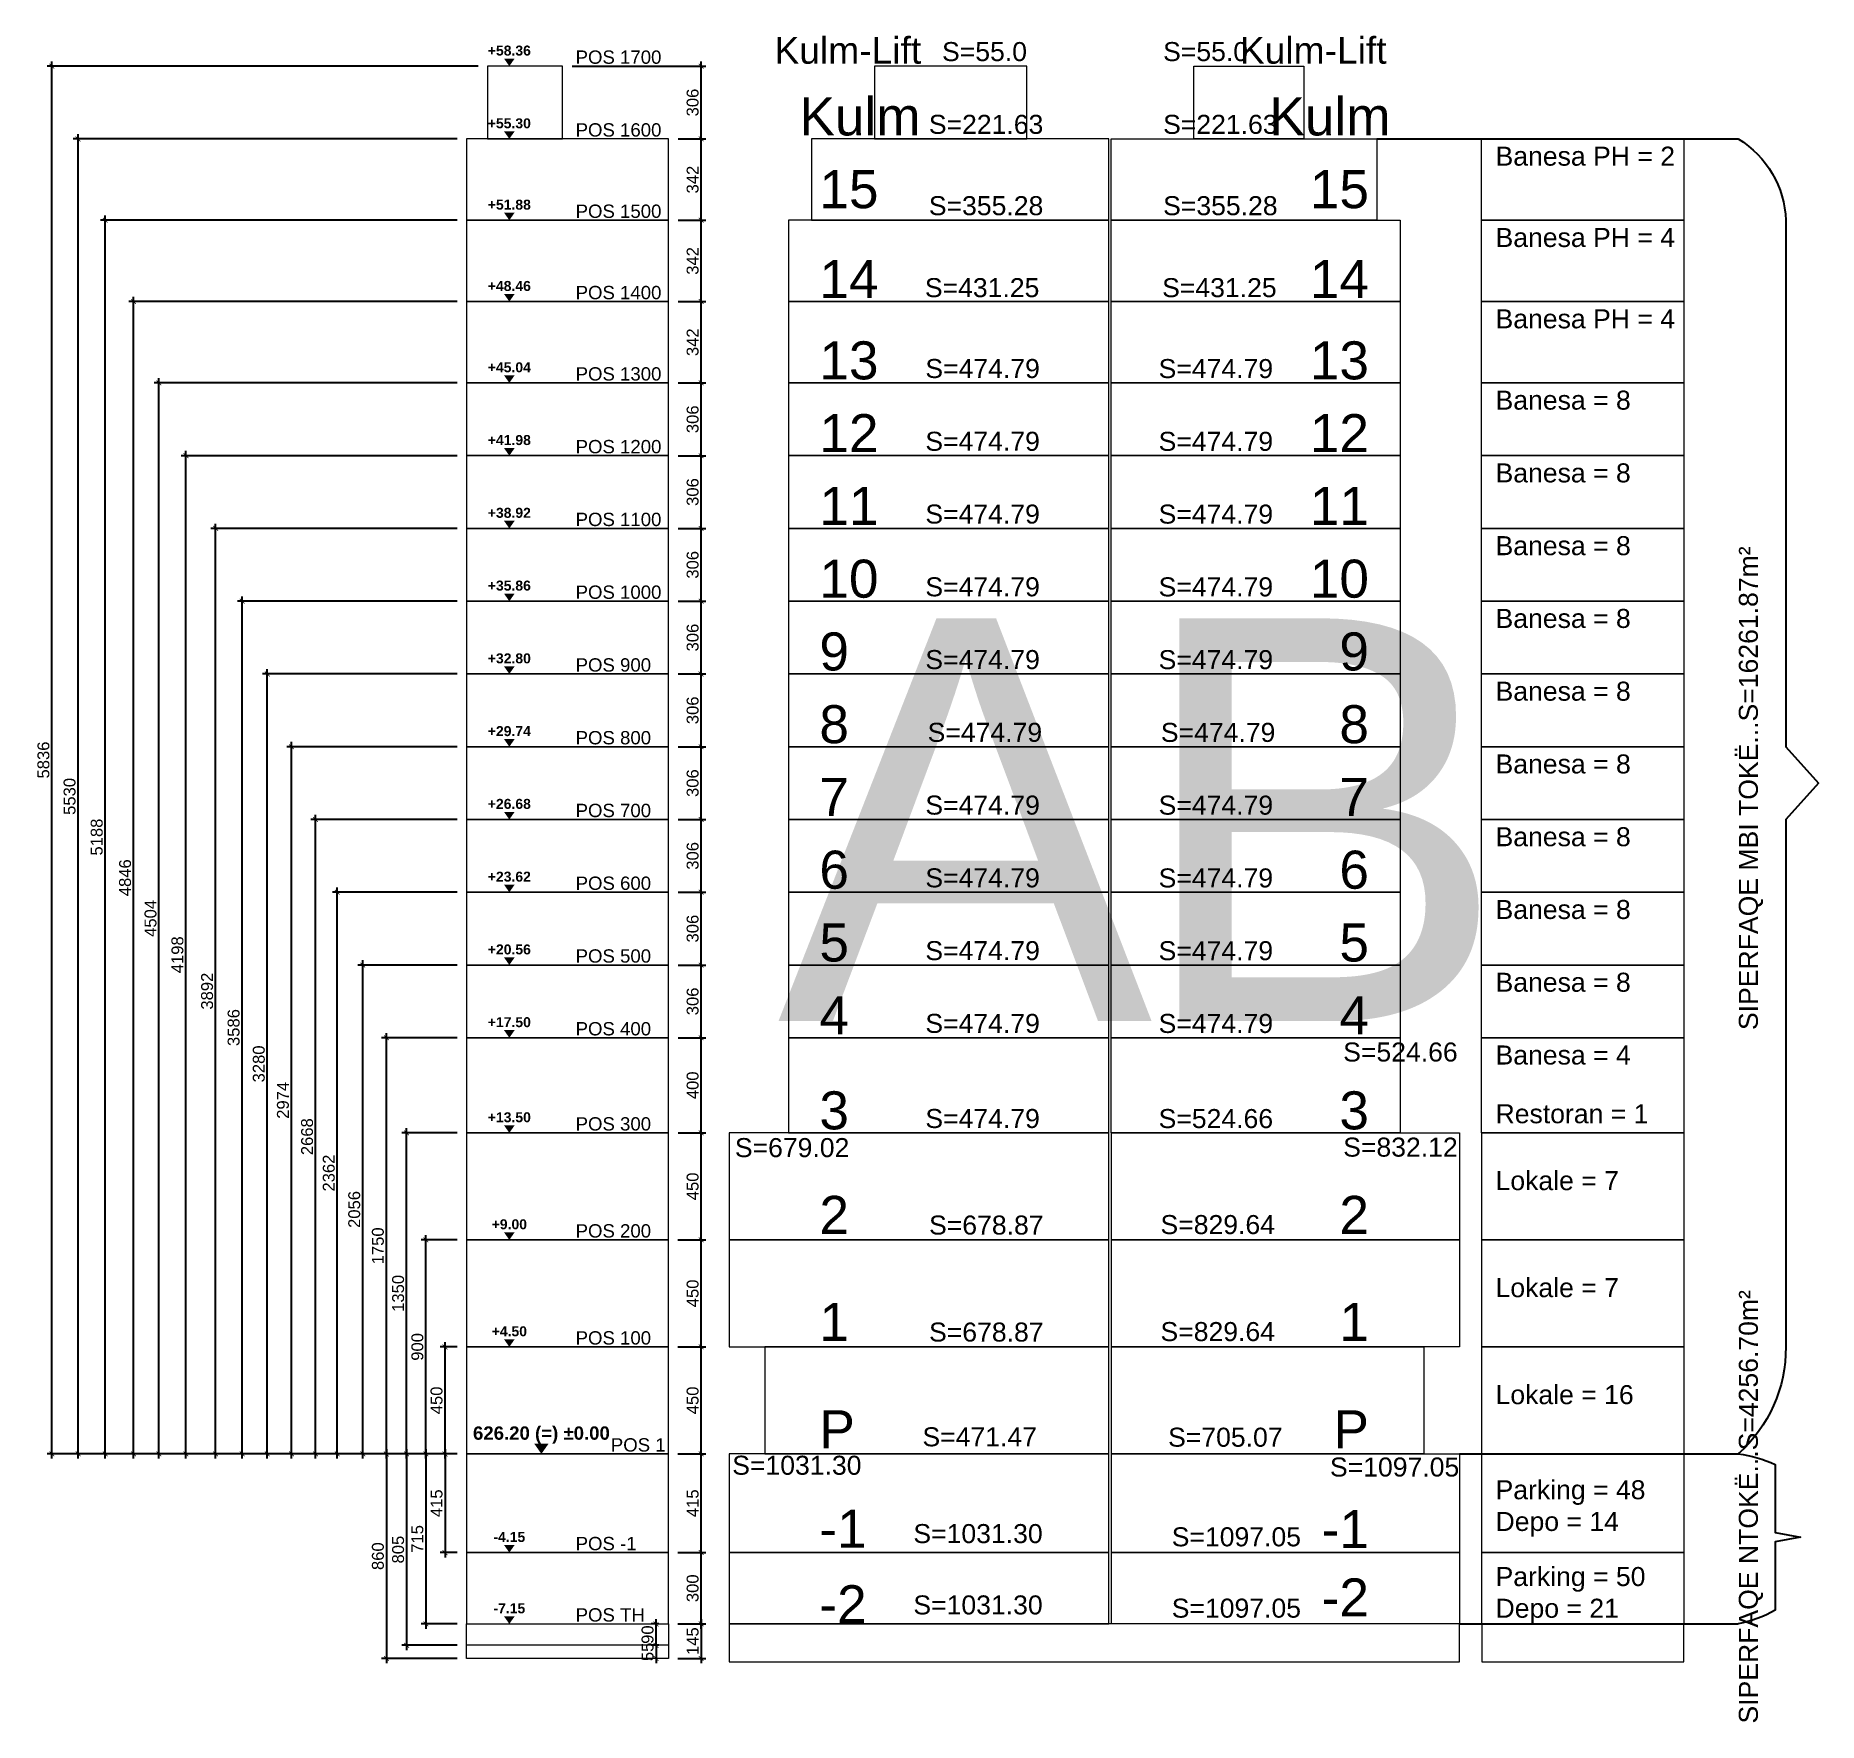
# Model space of a CAD drawing. Header units: centimetres. Extents: x 44492 to 51989, y -55338 to -48245.
import ezdxf
from ezdxf.enums import TextEntityAlignment as Align

# ---------------------------------------------------------------- set-up
doc = ezdxf.new("R2010")
doc.units = ezdxf.units.CM
doc.header["$LTSCALE"] = 50
doc.header["$MEASUREMENT"] = 0
doc.linetypes.add('CONTINU', pattern=[0])
doc.layers.get('0').update_dxf_attribs({"color": 8})
doc.layers.add('ACITOP', color=214, linetype='Continuous', lineweight=18)
for name, color, linetype in [('BETON COUPE', 3, 'CONTINU'), ('COTE 50ème', 1, 'Continuous'), ('NIVEAU', 170, 'Continuous'), ('text', 159, 'Continuous')]:
    doc.layers.add(name, color=color, linetype=linetype)
doc.layers.add('FMULT', color=150, linetype='Continuous', plot=False)
doc.layers.add('PREFA MUR SUP TRAME', color=7, linetype='Continuous', true_color=0xd7c7ff)
doc.styles.add('3.ABEA 1-50', font='arial.ttf', dxfattribs={"height": 12.5})
doc.styles.add('SMA_TEXT_1.200', font='arial.ttf', dxfattribs={"height": 50})
doc.styles.add('style2', font='arialbd.ttf', dxfattribs={"height": 20})
doc.dimstyles.new('SMA_1.200', dxfattribs={"dimscale": 20, "dimtxt": 50, "dimasz": 1, "dimexe": 1, "dimexo": 2, "dimgap": 0.5, "dimtad": 1, "dimdec": 1, "dimrnd": 0.5, "dimdsep": 46, "dimtxsty": 'SMA_TEXT_1.200', "dimblk": 'ARCHTICK', "dimcen": 10, "dimdle": 1, "dimadec": 0, "dimazin": 2, "dimtfac": 1, "dimtdec": 1, "dimtix": 1, "dimtmove": 2, "dimatfit": 3, "dimfxl": 1, "dimtolj": 1, "dimtzin": 0, "dimarcsym": 0})

msp = doc.modelspace()

# ---------------------------------------------------------------- texts
at = {"layer": 'FMULT', "lineweight": 5, "ltscale": 0.5, "char_height": 80, "attachment_point": 1, "style": '3.ABEA 1-50'}
for s, insert in [('S=55.0', (48303.63, -48272.18)), ('S=55.0', (49233.37, -48272.18)), ('S=221.63', (48248.1, -48578.18)), ('S=221.63', (49233.37, -48578.18))]:
    msp.add_mtext_dynamic_manual_height_columns(s, width=900.5876, gutter_width=31.25, heights=[0], dxfattribs=dict(at, insert=insert))
at = {"layer": 'PREFA MUR SUP TRAME', "lineweight": 5, "ltscale": 0.5, "char_height": 1693.6, "attachment_point": 1, "style": '3.ABEA 1-50'}
for s, insert in [('A', (47611.49, -50695.29)), ('B', (49106.93, -50695.29))]:
    msp.add_mtext_dynamic_manual_height_columns(s, width=2649.9922, gutter_width=211.7, heights=[0], dxfattribs=dict(at, insert=insert))
at = {"layer": 'text', "lineweight": 5, "ltscale": 0.5, "style": '3.ABEA 1-50'}
for s, width, gutter_width, insert, char_height, attachment_point in [('Kulm-Lift', 175.2474, 14, (48216.15, -48251.15), 112, 3), ('Kulm-Lift', 175.2474, 14, (50173.37, -48251.15), 112, 3), ('POS 1700', 356.3167, 10.94, (46762.53, -48307.52), 56, 1), ('Kulm', 250.3534, 20, (47704.12, -48504.73), 160, 1), ('Kulm', 250.3534, 20, (50189.8, -48504.73), 160, 3), ('POS 1600', 356.3167, 10.94, (46762.53, -48613.52), 56, 1), ('Banesa PH = 2', 900.5876, 31.25, (50631.55, -48711.95), 80, 1), ('15', 250.3534, 20, (47787.89, -48810.73), 160, 1), ('15', 250.3534, 20, (50099.08, -48810.73), 160, 3), ('POS 1500', 356.3167, 10.94, (46762.53, -48955.52), 56, 1), ('S=355.28', 900.5876, 31.25, (48248.1, -48920.18), 80, 1), ('S=355.28', 900.5876, 31.25, (49233.37, -48920.18), 80, 1), ('Banesa PH = 4', 900.5876, 31.25, (50631.55, -49053.95), 80, 1), ('14', 250.3534, 20, (47787.89, -49188.73), 160, 1), ('14', 250.3534, 20, (50099.08, -49188.73), 160, 3), ('POS 1400', 356.3167, 10.94, (46762.53, -49297.52), 56, 1), ('S=431.25', 900.5876, 31.25, (48231.42, -49264.92), 80, 1), ('S=431.25', 900.5876, 31.25, (49229.27, -49264.92), 80, 1), ('Banesa PH = 4', 900.5876, 31.25, (50631.55, -49395.95), 80, 1), ('13', 250.3534, 20, (47787.89, -49530.73), 160, 1), ('13', 250.3534, 20, (50099.08, -49530.73), 160, 3), ('S=474.79', 900.5876, 31.25, (48233.5, -49604.99), 80, 1), ('S=474.79', 900.5876, 31.25, (49214.37, -49605.26), 80, 1), ('POS 1300', 356.3167, 10.94, (46762.53, -49639.52), 56, 1), ('Banesa = 8', 900.5876, 31.25, (50631.55, -49737.95), 80, 1), ('12', 250.3534, 20, (47787.89, -49836.73), 160, 1), ('12', 250.3534, 20, (50099.08, -49836.73), 160, 3), ('S=474.79', 900.5876, 31.25, (48233.5, -49910.99), 80, 1), ('S=474.79', 900.5876, 31.25, (49214.37, -49911.26), 80, 1), ('POS 1200', 356.3167, 10.94, (46762.53, -49945.52), 56, 1), ('Banesa = 8', 900.5876, 31.25, (50631.55, -50043.95), 80, 1), ('11', 250.3534, 20, (47787.89, -50142.73), 160, 1), ('11', 250.3534, 20, (50099.08, -50142.73), 160, 3), ('S=474.79', 900.5876, 31.25, (48233.5, -50216.99), 80, 1), ('S=474.79', 900.5876, 31.25, (49214.37, -50217.26), 80, 1), ('POS 1100', 356.3167, 10.94, (46762.53, -50251.52), 56, 1), ('Banesa = 8', 900.5876, 31.25, (50631.55, -50349.95), 80, 1), ('10', 250.3534, 20, (47787.89, -50448.73), 160, 1), ('10', 250.3534, 20, (50099.08, -50448.73), 160, 3), ('S=474.79', 900.5876, 31.25, (48233.5, -50522.99), 80, 1), ('S=474.79', 900.5876, 31.25, (49214.37, -50523.26), 80, 1), ('POS 1000', 356.3167, 10.94, (46762.53, -50557.52), 56, 1), ('Banesa = 8', 900.5876, 31.25, (50631.55, -50655.95), 80, 1), ('9', 250.3534, 20, (47787.89, -50754.73), 160, 1), ('9', 250.3534, 20, (50099.08, -50754.73), 160, 3), ('S=474.79', 900.5876, 31.25, (48233.5, -50828.99), 80, 1), ('S=474.79', 900.5876, 31.25, (49214.37, -50829.26), 80, 1), ('POS 900', 315.2057, 10.94, (46762.53, -50863.52), 56, 1), ('Banesa = 8', 900.5876, 31.25, (50631.55, -50961.95), 80, 1), ('8', 250.3534, 20, (47787.89, -51060.73), 160, 1), ('8', 250.3534, 20, (50099.08, -51060.73), 160, 3), ('POS 800', 315.2057, 10.94, (46762.53, -51169.52), 56, 1), ('S=474.79', 900.5876, 31.25, (48243.03, -51134.99), 80, 1), ('S=474.79', 900.5876, 31.25, (49223.9, -51135.26), 80, 1), ('Banesa = 8', 900.5876, 31.25, (50631.55, -51267.95), 80, 1), ('7', 250.3534, 20, (47787.89, -51366.73), 160, 1), ('7', 250.3534, 20, (50099.08, -51366.73), 160, 3), ('POS 700', 315.2057, 10.94, (46762.53, -51475.52), 56, 1), ('S=474.79', 900.5876, 31.25, (48233.5, -51440.99), 80, 1), ('S=474.79', 900.5876, 31.25, (49214.37, -51441.26), 80, 1), ('Banesa = 8', 900.5876, 31.25, (50631.55, -51573.95), 80, 1), ('6', 250.3534, 20, (47787.89, -51672.73), 160, 1), ('6', 250.3534, 20, (50099.08, -51672.73), 160, 3), ('POS 600', 315.2057, 10.94, (46762.53, -51781.52), 56, 1), ('S=474.79', 900.5876, 31.25, (48233.5, -51746.99), 80, 1), ('S=474.79', 900.5876, 31.25, (49214.37, -51747.26), 80, 1), ('Banesa = 8', 900.5876, 31.25, (50631.55, -51879.95), 80, 1), ('5', 250.3534, 20, (47787.89, -51978.73), 160, 1), ('5', 250.3534, 20, (50099.08, -51978.73), 160, 3), ('POS 500', 315.2057, 10.94, (46762.53, -52087.52), 56, 1), ('S=474.79', 900.5876, 31.25, (48233.5, -52052.99), 80, 1), ('S=474.79', 900.5876, 31.25, (49214.37, -52053.26), 80, 1), ('Banesa = 8', 900.5876, 31.25, (50631.55, -52185.95), 80, 1), ('4', 250.3534, 20, (47787.89, -52284.73), 160, 1), ('4', 250.3534, 20, (50099.08, -52284.73), 160, 3), ('POS 400', 315.2057, 10.94, (46762.53, -52393.52), 56, 1), ('S=474.79', 900.5876, 31.25, (48233.5, -52358.99), 80, 1), ('S=474.79', 900.5876, 31.25, (49214.37, -52359.26), 80, 1), ('S=524.66', 900.5876, 31.25, (49990.73, -52479.36), 80, 1), ('Banesa = 4', 900.5876, 31.25, (50631.55, -52491.95), 80, 1), ('3', 250.3534, 20, (47787.89, -52684.73), 160, 1), ('3', 250.3534, 20, (50099.08, -52684.73), 160, 3), ('S=474.79', 900.5876, 31.25, (48233.5, -52758.99), 80, 1), ('S=524.66', 900.5876, 31.25, (49214.37, -52759.26), 80, 1), ('Restoran = 1', 900.5876, 31.25, (50631.55, -52738.95), 80, 1), ('POS 300', 315.2057, 10.94, (46762.53, -52793.52), 56, 1), ('S=679.02', 900.5876, 31.25, (47432.3, -52881.38), 80, 1), ('S=832.12', 900.5876, 31.25, (49990.73, -52879.36), 80, 1), ('Lokale = 7', 900.5876, 31.25, (50631.55, -53020.19), 80, 1), ('2', 250.3534, 20, (47787.89, -53124.38), 160, 1), ('2', 250.3534, 20, (50099.08, -53124.38), 160, 3), ('S=678.87', 900.5876, 31.25, (48249.05, -53207.06), 80, 1), ('S=829.64', 900.5876, 31.25, (49222.34, -53205.09), 80, 1), ('POS 200', 315.2057, 10.94, (46762.53, -53243.52), 56, 1), ('Lokale = 7', 900.5876, 31.25, (50631.55, -53470.19), 80, 1), ('1', 250.3534, 20, (47787.89, -53574.38), 160, 1), ('1', 250.3534, 20, (50099.08, -53574.38), 160, 3), ('S=678.87', 900.5876, 31.25, (48249.05, -53657.06), 80, 1), ('S=829.64', 900.5876, 31.25, (49222.34, -53655.09), 80, 1), ('POS 100', 315.2057, 10.94, (46762.53, -53693.52), 56, 1), ('Lokale = 16', 900.5876, 31.25, (50631.55, -53920.19), 80, 1), ('P', 250.3534, 20, (47787.89, -54025.91), 160, 1), ('P', 250.3534, 20, (50099.08, -54025.91), 160, 3), ('S=471.47', 900.5876, 31.25, (48221.24, -54097.6), 80, 1), ('S=705.07', 900.5876, 31.25, (49254.3, -54099.25), 80, 1), ('POS 1', 315.2057, 10.94, (46910.7, -54143.52), 56, 1), ('S=1031.30', 450.2938, 15.62, (47421.21, -54217.2), 80, 1), ('S=1097.05', 900.5876, 31.25, (49935.12, -54224.63), 80, 1), ('Parking = 48\\PDepo = 14', 900.5876, 31.25, (50631.55, -54320.19), 80, 1), ('-1', 250.3534, 20, (47787.89, -54443.87), 160, 1), ('S=1031.30', 450.2938, 15.62, (48183.11, -54504.62), 80, 1), ('-1', 250.3534, 20, (50099.08, -54445.81), 160, 3), ('POS -1', 315.2057, 10.94, (46762.53, -54558.52), 56, 1), ('S=1097.05', 900.5876, 31.25, (49269.57, -54518.17), 80, 1), ('Parking = 50\\PDepo = 21', 900.5876, 31.25, (50631.55, -54685.19), 80, 1), ('-2', 250.3534, 20, (47787.89, -54761.8), 160, 1), ('S=1031.30', 450.2938, 15.62, (48183.11, -54804.62), 80, 1), ('-2', 250.3534, 20, (50099.08, -54733.06), 160, 3), ('POS TH', 315.2057, 10.94, (46762.53, -54858.52), 56, 1), ('S=1097.05', 900.5876, 31.25, (49269.57, -54818.17), 80, 1)]:
    msp.add_mtext_dynamic_manual_height_columns(s, width=width, gutter_width=gutter_width, heights=[0], dxfattribs=dict(at, insert=insert, char_height=char_height, attachment_point=attachment_point))
at = {"layer": 'text', "lineweight": 5, "ltscale": 0.5, "char_height": 80, "attachment_point": 1, "rotation": 90, "style": '3.ABEA 1-50'}
for s, insert in [('SIPERFAQE MBI TOKË...S=16261.87m²', (51654.7, -52427.01)), ('SIPERFAQE NTOKË...S=4256.70m²', (51654.7, -55343.44))]:
    msp.add_mtext_dynamic_manual_height_columns(s, width=2077.0738, gutter_width=31.25, heights=[102.32], dxfattribs=dict(at, insert=insert))

# ---------------------------------------------------------------- blocks, each defined once
blk = doc.blocks.new('NIVEAU 50')
blk.add_lwpolyline([(0, 0, 0, 15, 0), (0, 10.7, 5, 5, 0)], format="xyseb")
blk = doc.blocks.new('_ArchTick')
at = {"color": 0, "linetype": 'ByBlock', "const_width": 0.15}
blk.add_lwpolyline([(-0.5, -0.5), (0.5, 0.5)], dxfattribs=at)
blk = doc.blocks.new('*D912')
at = {"layer": 'COTE 50ème', "color": 0, "lineweight": -2, "ltscale": 0.5, "transparency": 16777216}
for p, q in [((47192.9, -54624.5), (47310.4, -54624.5)), ((47290.4, -54944.5), (47290.4, -54604.5)), ((47192.9, -54924.5), (47310.4, -54924.5))]:
    blk.add_line(p, q, dxfattribs=at)
at = {"layer": 'Defpoints', "color": 0, "ltscale": 0.5, "transparency": 16777216}
for p in [(47152.9, -54624.5), (47290.4, -54624.5), (47152.9, -54924.5)]:
    blk.add_point(p, dxfattribs=at)
at = {"layer": 'COTE 50ème', "color": 0, "lineweight": -2, "ltscale": 0.5, "transparency": 16777216, "xscale": 20, "yscale": 20, "zscale": 20}
for p, rotation in [((47290.4, -54624.5), 90), ((47290.4, -54924.5), 270)]:
    blk.add_blockref('_ArchTick', p, dxfattribs=dict(at, rotation=rotation))
at = {"layer": 'COTE 50ème', "color": 0, "ltscale": 0.5, "transparency": 16777216, "insert": (47254.9, -54774.5), "char_height": 50, "attachment_point": 5, "rotation": 90, "style": 'SMA_TEXT_1.200'}
blk.add_mtext('\\A1;300', dxfattribs=at)
blk = doc.blocks.new('*D913')
at = {"layer": 'COTE 50ème', "color": 0, "lineweight": -2, "ltscale": 0.5, "transparency": 16777216}
for p, q in [((47290.4, -54644.5), (47290.4, -54189.5)), ((47192.9, -54209.5), (47310.4, -54209.5)), ((47192.9, -54624.5), (47310.4, -54624.5))]:
    blk.add_line(p, q, dxfattribs=at)
at = {"layer": 'Defpoints', "color": 0, "ltscale": 0.5, "transparency": 16777216}
for p in [(47152.9, -54209.5), (47290.4, -54209.5), (47152.9, -54624.5)]:
    blk.add_point(p, dxfattribs=at)
at = {"layer": 'COTE 50ème', "color": 0, "lineweight": -2, "ltscale": 0.5, "transparency": 16777216, "xscale": 20, "yscale": 20, "zscale": 20}
for p, rotation in [((47290.4, -54209.5), 90), ((47290.4, -54624.5), 270)]:
    blk.add_blockref('_ArchTick', p, dxfattribs=dict(at, rotation=rotation))
at = {"layer": 'COTE 50ème', "color": 0, "ltscale": 0.5, "transparency": 16777216, "insert": (47254.9, -54417), "char_height": 50, "attachment_point": 5, "rotation": 90, "style": 'SMA_TEXT_1.200'}
blk.add_mtext('\\A1;415', dxfattribs=at)
blk = doc.blocks.new('*D914')
at = {"layer": 'COTE 50ème', "color": 0, "lineweight": -2, "ltscale": 0.5, "transparency": 16777216}
for p, q in [((47290.4, -54229.5), (47290.4, -53739.5)), ((47192.9, -53759.5), (47310.4, -53759.5)), ((47192.9, -54209.5), (47310.4, -54209.5))]:
    blk.add_line(p, q, dxfattribs=at)
at = {"layer": 'Defpoints', "color": 0, "ltscale": 0.5, "transparency": 16777216}
for p in [(47152.9, -53759.5), (47290.4, -53759.5), (47152.9, -54209.5)]:
    blk.add_point(p, dxfattribs=at)
at = {"layer": 'COTE 50ème', "color": 0, "lineweight": -2, "ltscale": 0.5, "transparency": 16777216, "xscale": 20, "yscale": 20, "zscale": 20}
for p, rotation in [((47290.4, -53759.5), 90), ((47290.4, -54209.5), 270)]:
    blk.add_blockref('_ArchTick', p, dxfattribs=dict(at, rotation=rotation))
at = {"layer": 'COTE 50ème', "color": 0, "ltscale": 0.5, "transparency": 16777216, "insert": (47254.9, -53984.5), "char_height": 50, "attachment_point": 5, "rotation": 90, "style": 'SMA_TEXT_1.200'}
blk.add_mtext('\\A1;450', dxfattribs=at)
blk = doc.blocks.new('*D915')
at = {"layer": 'COTE 50ème', "color": 0, "lineweight": -2, "ltscale": 0.5, "transparency": 16777216}
for p, q in [((47290.4, -53779.5), (47290.4, -53289.5)), ((47192.9, -53309.5), (47310.4, -53309.5)), ((47192.9, -53759.5), (47310.4, -53759.5))]:
    blk.add_line(p, q, dxfattribs=at)
at = {"layer": 'Defpoints', "color": 0, "ltscale": 0.5, "transparency": 16777216}
for p in [(47152.9, -53309.5), (47290.4, -53309.5), (47152.9, -53759.5)]:
    blk.add_point(p, dxfattribs=at)
at = {"layer": 'COTE 50ème', "color": 0, "lineweight": -2, "ltscale": 0.5, "transparency": 16777216, "xscale": 20, "yscale": 20, "zscale": 20}
for p, rotation in [((47290.4, -53309.5), 90), ((47290.4, -53759.5), 270)]:
    blk.add_blockref('_ArchTick', p, dxfattribs=dict(at, rotation=rotation))
at = {"layer": 'COTE 50ème', "color": 0, "ltscale": 0.5, "transparency": 16777216, "insert": (47254.9, -53534.5), "char_height": 50, "attachment_point": 5, "rotation": 90, "style": 'SMA_TEXT_1.200'}
blk.add_mtext('\\A1;450', dxfattribs=at)
blk = doc.blocks.new('*D916')
at = {"layer": 'COTE 50ème', "color": 0, "lineweight": -2, "ltscale": 0.5, "transparency": 16777216}
for p, q in [((47290.4, -53329.5), (47290.4, -52839.5)), ((47193.9, -52859.5), (47310.4, -52859.5)), ((47192.9, -53309.5), (47310.4, -53309.5))]:
    blk.add_line(p, q, dxfattribs=at)
at = {"layer": 'Defpoints', "color": 0, "ltscale": 0.5, "transparency": 16777216}
for p in [(47153.9, -52859.5), (47290.4, -52859.5), (47152.9, -53309.5)]:
    blk.add_point(p, dxfattribs=at)
at = {"layer": 'COTE 50ème', "color": 0, "lineweight": -2, "ltscale": 0.5, "transparency": 16777216, "xscale": 20, "yscale": 20, "zscale": 20}
for p, rotation in [((47290.4, -52859.5), 90), ((47290.4, -53309.5), 270)]:
    blk.add_blockref('_ArchTick', p, dxfattribs=dict(at, rotation=rotation))
at = {"layer": 'COTE 50ème', "color": 0, "ltscale": 0.5, "transparency": 16777216, "insert": (47254.9, -53084.5), "char_height": 50, "attachment_point": 5, "rotation": 90, "style": 'SMA_TEXT_1.200'}
blk.add_mtext('\\A1;450', dxfattribs=at)
blk = doc.blocks.new('*D917')
at = {"layer": 'COTE 50ème', "color": 0, "lineweight": -2, "ltscale": 0.5, "transparency": 16777216}
for p, q in [((47193.9, -52459.5), (47310.4, -52459.5)), ((47290.4, -52879.5), (47290.4, -52439.5)), ((47193.9, -52859.5), (47310.4, -52859.5))]:
    blk.add_line(p, q, dxfattribs=at)
at = {"layer": 'Defpoints', "color": 0, "ltscale": 0.5, "transparency": 16777216}
for p in [(47153.9, -52459.5), (47290.4, -52459.5), (47153.9, -52859.5)]:
    blk.add_point(p, dxfattribs=at)
at = {"layer": 'COTE 50ème', "color": 0, "lineweight": -2, "ltscale": 0.5, "transparency": 16777216, "xscale": 20, "yscale": 20, "zscale": 20}
for p, rotation in [((47290.4, -52459.5), 90), ((47290.4, -52859.5), 270)]:
    blk.add_blockref('_ArchTick', p, dxfattribs=dict(at, rotation=rotation))
at = {"layer": 'COTE 50ème', "color": 0, "ltscale": 0.5, "transparency": 16777216, "insert": (47254.9, -52659.5), "char_height": 50, "attachment_point": 5, "rotation": 90, "style": 'SMA_TEXT_1.200'}
blk.add_mtext('\\A1;400', dxfattribs=at)
blk = doc.blocks.new('*D918')
at = {"layer": 'COTE 50ème', "color": 0, "lineweight": -2, "ltscale": 0.5, "transparency": 16777216}
for p, q in [((47193.9, -52153.5), (47310.4, -52153.5)), ((47290.4, -52479.5), (47290.4, -52133.5)), ((47193.9, -52459.5), (47310.4, -52459.5))]:
    blk.add_line(p, q, dxfattribs=at)
at = {"layer": 'Defpoints', "color": 0, "ltscale": 0.5, "transparency": 16777216}
for p in [(47153.9, -52153.5), (47290.4, -52153.5), (47153.9, -52459.5)]:
    blk.add_point(p, dxfattribs=at)
at = {"layer": 'COTE 50ème', "color": 0, "lineweight": -2, "ltscale": 0.5, "transparency": 16777216, "xscale": 20, "yscale": 20, "zscale": 20}
for p, rotation in [((47290.4, -52153.5), 90), ((47290.4, -52459.5), 270)]:
    blk.add_blockref('_ArchTick', p, dxfattribs=dict(at, rotation=rotation))
at = {"layer": 'COTE 50ème', "color": 0, "ltscale": 0.5, "transparency": 16777216, "insert": (47254.9, -52306.5), "char_height": 50, "attachment_point": 5, "rotation": 90, "style": 'SMA_TEXT_1.200'}
blk.add_mtext('\\A1;306', dxfattribs=at)
blk = doc.blocks.new('*D919')
at = {"layer": 'COTE 50ème', "color": 0, "lineweight": -2, "ltscale": 0.5, "transparency": 16777216}
for p, q in [((47193.9, -51847.5), (47310.4, -51847.5)), ((47290.4, -52173.5), (47290.4, -51827.5)), ((47193.9, -52153.5), (47310.4, -52153.5))]:
    blk.add_line(p, q, dxfattribs=at)
at = {"layer": 'Defpoints', "color": 0, "ltscale": 0.5, "transparency": 16777216}
for p in [(47153.9, -51847.5), (47290.4, -51847.5), (47153.9, -52153.5)]:
    blk.add_point(p, dxfattribs=at)
at = {"layer": 'COTE 50ème', "color": 0, "lineweight": -2, "ltscale": 0.5, "transparency": 16777216, "xscale": 20, "yscale": 20, "zscale": 20}
for p, rotation in [((47290.4, -51847.5), 90), ((47290.4, -52153.5), 270)]:
    blk.add_blockref('_ArchTick', p, dxfattribs=dict(at, rotation=rotation))
at = {"layer": 'COTE 50ème', "color": 0, "ltscale": 0.5, "transparency": 16777216, "insert": (47254.9, -52000.5), "char_height": 50, "attachment_point": 5, "rotation": 90, "style": 'SMA_TEXT_1.200'}
blk.add_mtext('\\A1;306', dxfattribs=at)
blk = doc.blocks.new('*D920')
at = {"layer": 'COTE 50ème', "color": 0, "lineweight": -2, "ltscale": 0.5, "transparency": 16777216}
for p, q in [((47193.9, -51541.5), (47310.4, -51541.5)), ((47290.4, -51867.5), (47290.4, -51521.5)), ((47193.9, -51847.5), (47310.4, -51847.5))]:
    blk.add_line(p, q, dxfattribs=at)
at = {"layer": 'Defpoints', "color": 0, "ltscale": 0.5, "transparency": 16777216}
for p in [(47153.9, -51541.5), (47290.4, -51541.5), (47153.9, -51847.5)]:
    blk.add_point(p, dxfattribs=at)
at = {"layer": 'COTE 50ème', "color": 0, "lineweight": -2, "ltscale": 0.5, "transparency": 16777216, "xscale": 20, "yscale": 20, "zscale": 20}
for p, rotation in [((47290.4, -51541.5), 90), ((47290.4, -51847.5), 270)]:
    blk.add_blockref('_ArchTick', p, dxfattribs=dict(at, rotation=rotation))
at = {"layer": 'COTE 50ème', "color": 0, "ltscale": 0.5, "transparency": 16777216, "insert": (47254.9, -51694.5), "char_height": 50, "attachment_point": 5, "rotation": 90, "style": 'SMA_TEXT_1.200'}
blk.add_mtext('\\A1;306', dxfattribs=at)
blk = doc.blocks.new('*D921')
at = {"layer": 'COTE 50ème', "color": 0, "lineweight": -2, "ltscale": 0.5, "transparency": 16777216}
for p, q in [((47193.9, -51235.5), (47310.4, -51235.5)), ((47290.4, -51561.5), (47290.4, -51215.5)), ((47193.9, -51541.5), (47310.4, -51541.5))]:
    blk.add_line(p, q, dxfattribs=at)
at = {"layer": 'Defpoints', "color": 0, "ltscale": 0.5, "transparency": 16777216}
for p in [(47153.9, -51235.5), (47290.4, -51235.5), (47153.9, -51541.5)]:
    blk.add_point(p, dxfattribs=at)
at = {"layer": 'COTE 50ème', "color": 0, "lineweight": -2, "ltscale": 0.5, "transparency": 16777216, "xscale": 20, "yscale": 20, "zscale": 20}
for p, rotation in [((47290.4, -51235.5), 90), ((47290.4, -51541.5), 270)]:
    blk.add_blockref('_ArchTick', p, dxfattribs=dict(at, rotation=rotation))
at = {"layer": 'COTE 50ème', "color": 0, "ltscale": 0.5, "transparency": 16777216, "insert": (47254.9, -51388.5), "char_height": 50, "attachment_point": 5, "rotation": 90, "style": 'SMA_TEXT_1.200'}
blk.add_mtext('\\A1;306', dxfattribs=at)
blk = doc.blocks.new('*D922')
at = {"layer": 'COTE 50ème', "color": 0, "lineweight": -2, "ltscale": 0.5, "transparency": 16777216}
for p, q in [((47193.9, -50929.5), (47310.4, -50929.5)), ((47290.4, -51255.5), (47290.4, -50909.5)), ((47193.9, -51235.5), (47310.4, -51235.5))]:
    blk.add_line(p, q, dxfattribs=at)
at = {"layer": 'Defpoints', "color": 0, "ltscale": 0.5, "transparency": 16777216}
for p in [(47153.9, -50929.5), (47290.4, -50929.5), (47153.9, -51235.5)]:
    blk.add_point(p, dxfattribs=at)
at = {"layer": 'COTE 50ème', "color": 0, "lineweight": -2, "ltscale": 0.5, "transparency": 16777216, "xscale": 20, "yscale": 20, "zscale": 20}
for p, rotation in [((47290.4, -50929.5), 90), ((47290.4, -51235.5), 270)]:
    blk.add_blockref('_ArchTick', p, dxfattribs=dict(at, rotation=rotation))
at = {"layer": 'COTE 50ème', "color": 0, "ltscale": 0.5, "transparency": 16777216, "insert": (47254.9, -51082.5), "char_height": 50, "attachment_point": 5, "rotation": 90, "style": 'SMA_TEXT_1.200'}
blk.add_mtext('\\A1;306', dxfattribs=at)
blk = doc.blocks.new('*D923')
at = {"layer": 'COTE 50ème', "color": 0, "lineweight": -2, "ltscale": 0.5, "transparency": 16777216}
for p, q in [((47290.4, -50949.5), (47290.4, -50603.5)), ((47193.9, -50623.5), (47310.4, -50623.5)), ((47193.9, -50929.5), (47310.4, -50929.5))]:
    blk.add_line(p, q, dxfattribs=at)
at = {"layer": 'Defpoints', "color": 0, "ltscale": 0.5, "transparency": 16777216}
for p in [(47153.9, -50623.5), (47290.4, -50623.5), (47153.9, -50929.5)]:
    blk.add_point(p, dxfattribs=at)
at = {"layer": 'COTE 50ème', "color": 0, "lineweight": -2, "ltscale": 0.5, "transparency": 16777216, "xscale": 20, "yscale": 20, "zscale": 20}
for p, rotation in [((47290.4, -50623.5), 90), ((47290.4, -50929.5), 270)]:
    blk.add_blockref('_ArchTick', p, dxfattribs=dict(at, rotation=rotation))
at = {"layer": 'COTE 50ème', "color": 0, "ltscale": 0.5, "transparency": 16777216, "insert": (47254.9, -50776.5), "char_height": 50, "attachment_point": 5, "rotation": 90, "style": 'SMA_TEXT_1.200'}
blk.add_mtext('\\A1;306', dxfattribs=at)
blk = doc.blocks.new('*D924')
at = {"layer": 'COTE 50ème', "color": 0, "lineweight": -2, "ltscale": 0.5, "transparency": 16777216}
for p, q in [((47290.4, -50643.5), (47290.4, -50297.5)), ((47193.9, -50317.5), (47310.4, -50317.5)), ((47193.9, -50623.5), (47310.4, -50623.5))]:
    blk.add_line(p, q, dxfattribs=at)
at = {"layer": 'Defpoints', "color": 0, "ltscale": 0.5, "transparency": 16777216}
for p in [(47153.9, -50317.5), (47290.4, -50317.5), (47153.9, -50623.5)]:
    blk.add_point(p, dxfattribs=at)
at = {"layer": 'COTE 50ème', "color": 0, "lineweight": -2, "ltscale": 0.5, "transparency": 16777216, "xscale": 20, "yscale": 20, "zscale": 20}
for p, rotation in [((47290.4, -50317.5), 90), ((47290.4, -50623.5), 270)]:
    blk.add_blockref('_ArchTick', p, dxfattribs=dict(at, rotation=rotation))
at = {"layer": 'COTE 50ème', "color": 0, "ltscale": 0.5, "transparency": 16777216, "insert": (47254.9, -50470.5), "char_height": 50, "attachment_point": 5, "rotation": 90, "style": 'SMA_TEXT_1.200'}
blk.add_mtext('\\A1;306', dxfattribs=at)
blk = doc.blocks.new('*D925')
at = {"layer": 'COTE 50ème', "color": 0, "lineweight": -2, "ltscale": 0.5, "transparency": 16777216}
for p, q in [((47290.4, -50337.5), (47290.4, -49991.5)), ((47193.9, -50011.5), (47310.4, -50011.5)), ((47193.9, -50317.5), (47310.4, -50317.5))]:
    blk.add_line(p, q, dxfattribs=at)
at = {"layer": 'Defpoints', "color": 0, "ltscale": 0.5, "transparency": 16777216}
for p in [(47153.9, -50011.5), (47290.4, -50011.5), (47153.9, -50317.5)]:
    blk.add_point(p, dxfattribs=at)
at = {"layer": 'COTE 50ème', "color": 0, "lineweight": -2, "ltscale": 0.5, "transparency": 16777216, "xscale": 20, "yscale": 20, "zscale": 20}
for p, rotation in [((47290.4, -50011.5), 90), ((47290.4, -50317.5), 270)]:
    blk.add_blockref('_ArchTick', p, dxfattribs=dict(at, rotation=rotation))
at = {"layer": 'COTE 50ème', "color": 0, "ltscale": 0.5, "transparency": 16777216, "insert": (47254.9, -50164.5), "char_height": 50, "attachment_point": 5, "rotation": 90, "style": 'SMA_TEXT_1.200'}
blk.add_mtext('\\A1;306', dxfattribs=at)
blk = doc.blocks.new('*D926')
at = {"layer": 'COTE 50ème', "color": 0, "lineweight": -2, "ltscale": 0.5, "transparency": 16777216}
for p, q in [((47193.9, -49705.5), (47310.4, -49705.5)), ((47290.4, -50031.5), (47290.4, -49685.5)), ((47193.9, -50011.5), (47310.4, -50011.5))]:
    blk.add_line(p, q, dxfattribs=at)
at = {"layer": 'Defpoints', "color": 0, "ltscale": 0.5, "transparency": 16777216}
for p in [(47153.9, -49705.5), (47290.4, -49705.5), (47153.9, -50011.5)]:
    blk.add_point(p, dxfattribs=at)
at = {"layer": 'COTE 50ème', "color": 0, "lineweight": -2, "ltscale": 0.5, "transparency": 16777216, "xscale": 20, "yscale": 20, "zscale": 20}
for p, rotation in [((47290.4, -49705.5), 90), ((47290.4, -50011.5), 270)]:
    blk.add_blockref('_ArchTick', p, dxfattribs=dict(at, rotation=rotation))
at = {"layer": 'COTE 50ème', "color": 0, "ltscale": 0.5, "transparency": 16777216, "insert": (47254.9, -49858.5), "char_height": 50, "attachment_point": 5, "rotation": 90, "style": 'SMA_TEXT_1.200'}
blk.add_mtext('\\A1;306', dxfattribs=at)
blk = doc.blocks.new('*D927')
at = {"layer": 'COTE 50ème', "color": 0, "lineweight": -2, "ltscale": 0.5, "transparency": 16777216}
for p, q in [((47193.9, -49363.5), (47310.4, -49363.5)), ((47290.4, -49725.5), (47290.4, -49343.5)), ((47193.9, -49705.5), (47310.4, -49705.5))]:
    blk.add_line(p, q, dxfattribs=at)
at = {"layer": 'Defpoints', "color": 0, "ltscale": 0.5, "transparency": 16777216}
for p in [(47153.9, -49363.5), (47290.4, -49363.5), (47153.9, -49705.5)]:
    blk.add_point(p, dxfattribs=at)
at = {"layer": 'COTE 50ème', "color": 0, "lineweight": -2, "ltscale": 0.5, "transparency": 16777216, "xscale": 20, "yscale": 20, "zscale": 20}
for p, rotation in [((47290.4, -49363.5), 90), ((47290.4, -49705.5), 270)]:
    blk.add_blockref('_ArchTick', p, dxfattribs=dict(at, rotation=rotation))
at = {"layer": 'COTE 50ème', "color": 0, "ltscale": 0.5, "transparency": 16777216, "insert": (47254.9, -49534.5), "char_height": 50, "attachment_point": 5, "rotation": 90, "style": 'SMA_TEXT_1.200'}
blk.add_mtext('\\A1;342', dxfattribs=at)
blk = doc.blocks.new('*D928')
at = {"layer": 'COTE 50ème', "color": 0, "lineweight": -2, "ltscale": 0.5, "transparency": 16777216}
for p, q in [((47193.9, -49021.5), (47310.4, -49021.5)), ((47290.4, -49383.5), (47290.4, -49001.5)), ((47193.9, -49363.5), (47310.4, -49363.5))]:
    blk.add_line(p, q, dxfattribs=at)
at = {"layer": 'Defpoints', "color": 0, "ltscale": 0.5, "transparency": 16777216}
for p in [(47153.9, -49021.5), (47290.4, -49021.5), (47153.9, -49363.5)]:
    blk.add_point(p, dxfattribs=at)
at = {"layer": 'COTE 50ème', "color": 0, "lineweight": -2, "ltscale": 0.5, "transparency": 16777216, "xscale": 20, "yscale": 20, "zscale": 20}
for p, rotation in [((47290.4, -49021.5), 90), ((47290.4, -49363.5), 270)]:
    blk.add_blockref('_ArchTick', p, dxfattribs=dict(at, rotation=rotation))
at = {"layer": 'COTE 50ème', "color": 0, "ltscale": 0.5, "transparency": 16777216, "insert": (47254.9, -49192.5), "char_height": 50, "attachment_point": 5, "rotation": 90, "style": 'SMA_TEXT_1.200'}
blk.add_mtext('\\A1;342', dxfattribs=at)
blk = doc.blocks.new('*D929')
at = {"layer": 'COTE 50ème', "color": 0, "lineweight": -2, "ltscale": 0.5, "transparency": 16777216}
for p, q in [((47193.9, -48679.5), (47310.4, -48679.5)), ((47290.4, -49041.5), (47290.4, -48659.5)), ((47193.9, -49021.5), (47310.4, -49021.5))]:
    blk.add_line(p, q, dxfattribs=at)
at = {"layer": 'Defpoints', "color": 0, "ltscale": 0.5, "transparency": 16777216}
for p in [(47153.9, -48679.5), (47290.4, -48679.5), (47153.9, -49021.5)]:
    blk.add_point(p, dxfattribs=at)
at = {"layer": 'COTE 50ème', "color": 0, "lineweight": -2, "ltscale": 0.5, "transparency": 16777216, "xscale": 20, "yscale": 20, "zscale": 20}
for p, rotation in [((47290.4, -48679.5), 90), ((47290.4, -49021.5), 270)]:
    blk.add_blockref('_ArchTick', p, dxfattribs=dict(at, rotation=rotation))
at = {"layer": 'COTE 50ème', "color": 0, "ltscale": 0.5, "transparency": 16777216, "insert": (47254.9, -48850.5), "char_height": 50, "attachment_point": 5, "rotation": 90, "style": 'SMA_TEXT_1.200'}
blk.add_mtext('\\A1;342', dxfattribs=at)
blk = doc.blocks.new('*D930')
at = {"layer": 'COTE 50ème', "color": 0, "lineweight": -2, "ltscale": 0.5, "transparency": 16777216}
for p, q in [((47290.4, -48699.5), (47290.4, -48353.5)), ((46748, -48373.5), (47310.4, -48373.5)), ((47193.9, -48679.5), (47310.4, -48679.5))]:
    blk.add_line(p, q, dxfattribs=at)
at = {"layer": 'Defpoints', "color": 0, "ltscale": 0.5, "transparency": 16777216}
for p in [(46708, -48373.5), (47290.4, -48373.5), (47153.9, -48679.5)]:
    blk.add_point(p, dxfattribs=at)
at = {"layer": 'COTE 50ème', "color": 0, "lineweight": -2, "ltscale": 0.5, "transparency": 16777216, "xscale": 20, "yscale": 20, "zscale": 20}
for p, rotation in [((47290.4, -48373.5), 90), ((47290.4, -48679.5), 270)]:
    blk.add_blockref('_ArchTick', p, dxfattribs=dict(at, rotation=rotation))
at = {"layer": 'COTE 50ème', "color": 0, "ltscale": 0.5, "transparency": 16777216, "insert": (47254.9, -48526.5), "char_height": 50, "attachment_point": 5, "rotation": 90, "style": 'SMA_TEXT_1.200'}
blk.add_mtext('\\A1;306', dxfattribs=at)
blk = doc.blocks.new('*D931')
at = {"layer": 'COTE 50ème', "color": 0, "lineweight": -2, "ltscale": 0.5, "transparency": 16777216}
for p, q in [((46213.5, -54189.5), (46213.5, -54644.5)), ((46264, -54209.5), (46193.5, -54209.5)), ((46264, -54624.5), (46193.5, -54624.5))]:
    blk.add_line(p, q, dxfattribs=at)
at = {"layer": 'Defpoints', "color": 0, "ltscale": 0.5, "transparency": 16777216}
for p in [(46304, -54209.5), (46213.5, -54624.5), (46304, -54624.5)]:
    blk.add_point(p, dxfattribs=at)
at = {"layer": 'COTE 50ème', "color": 0, "lineweight": -2, "ltscale": 0.5, "transparency": 16777216, "xscale": 20, "yscale": 20, "zscale": 20}
for p, rotation in [((46213.5, -54209.5), 90), ((46213.5, -54624.5), 270)]:
    blk.add_blockref('_ArchTick', p, dxfattribs=dict(at, rotation=rotation))
at = {"layer": 'COTE 50ème', "color": 0, "ltscale": 0.5, "transparency": 16777216, "insert": (46177.9, -54417), "char_height": 50, "attachment_point": 5, "rotation": 90, "style": 'SMA_TEXT_1.200'}
blk.add_mtext('\\A1;415', dxfattribs=at)
blk = doc.blocks.new('*D932')
at = {"layer": 'COTE 50ème', "color": 0, "lineweight": -2, "ltscale": 0.5, "transparency": 16777216}
for p, q in [((46132.8, -54189.5), (46132.8, -54944.5)), ((46264, -54209.5), (46112.8, -54209.5)), ((46264, -54924.5), (46112.8, -54924.5))]:
    blk.add_line(p, q, dxfattribs=at)
at = {"layer": 'Defpoints', "color": 0, "ltscale": 0.5, "transparency": 16777216}
for p in [(46304, -54209.5), (46132.8, -54924.5), (46304, -54924.5)]:
    blk.add_point(p, dxfattribs=at)
at = {"layer": 'COTE 50ème', "color": 0, "lineweight": -2, "ltscale": 0.5, "transparency": 16777216, "xscale": 20, "yscale": 20, "zscale": 20}
for p, rotation in [((46132.8, -54209.5), 90), ((46132.8, -54924.5), 270)]:
    blk.add_blockref('_ArchTick', p, dxfattribs=dict(at, rotation=rotation))
at = {"layer": 'COTE 50ème', "color": 0, "ltscale": 0.5, "transparency": 16777216, "insert": (46097.3, -54567), "char_height": 50, "attachment_point": 5, "rotation": 90, "style": 'SMA_TEXT_1.200'}
blk.add_mtext('\\A1;715', dxfattribs=at)
blk = doc.blocks.new('*D933')
at = {"layer": 'COTE 50ème', "color": 0, "lineweight": -2, "ltscale": 0.5, "transparency": 16777216}
for p, q in [((45966.8, -54189.5), (45966.8, -55089.5)), ((46264, -54209.5), (45946.8, -54209.5)), ((46264, -55069.5), (45946.8, -55069.5))]:
    blk.add_line(p, q, dxfattribs=at)
at = {"layer": 'Defpoints', "color": 0, "ltscale": 0.5, "transparency": 16777216}
for p in [(46304, -54209.5), (45966.8, -55069.5), (46304, -55069.5)]:
    blk.add_point(p, dxfattribs=at)
at = {"layer": 'COTE 50ème', "color": 0, "lineweight": -2, "ltscale": 0.5, "transparency": 16777216, "xscale": 20, "yscale": 20, "zscale": 20}
for p, rotation in [((45966.8, -54209.5), 90), ((45966.8, -55069.5), 270)]:
    blk.add_blockref('_ArchTick', p, dxfattribs=dict(at, rotation=rotation))
at = {"layer": 'COTE 50ème', "color": 0, "ltscale": 0.5, "transparency": 16777216, "insert": (45931.2, -54639.5), "char_height": 50, "attachment_point": 5, "rotation": 90, "style": 'SMA_TEXT_1.200'}
blk.add_mtext('\\A1;860', dxfattribs=at)
blk = doc.blocks.new('*D934')
at = {"layer": 'COTE 50ème', "color": 0, "lineweight": -2, "ltscale": 0.5, "transparency": 16777216}
for p, q in [((47192.9, -54924.5), (47310.4, -54924.5)), ((47290.4, -54904.5), (47290.4, -55089.5)), ((47192.9, -55069.5), (47310.4, -55069.5))]:
    blk.add_line(p, q, dxfattribs=at)
at = {"layer": 'Defpoints', "color": 0, "ltscale": 0.5, "transparency": 16777216}
for p in [(47152.9, -54924.5), (47152.9, -55069.5), (47290.4, -55069.5)]:
    blk.add_point(p, dxfattribs=at)
at = {"layer": 'COTE 50ème', "color": 0, "lineweight": -2, "ltscale": 0.5, "transparency": 16777216, "xscale": 20, "yscale": 20, "zscale": 20}
for p, rotation in [((47290.4, -54924.5), 90), ((47290.4, -55069.5), 270)]:
    blk.add_blockref('_ArchTick', p, dxfattribs=dict(at, rotation=rotation))
at = {"layer": 'COTE 50ème', "color": 0, "ltscale": 0.5, "transparency": 16777216, "insert": (47254.9, -54997), "char_height": 50, "attachment_point": 5, "rotation": 90, "style": 'SMA_TEXT_1.200'}
blk.add_mtext('\\A1;145', dxfattribs=at)
blk = doc.blocks.new('*D935')
at = {"layer": 'COTE 50ème', "color": 0, "lineweight": -2, "ltscale": 0.5, "transparency": 16777216}
for p, q in [((47112.9, -54924.5), (47080.9, -54924.5)), ((47100.9, -54924.5), (47100.9, -54904.5)), ((47100.9, -55014.5), (47100.9, -54924.5)), ((47112.9, -55014.5), (47080.9, -55014.5)), ((47100.9, -55014.5), (47100.9, -55034.5))]:
    blk.add_line(p, q, dxfattribs=at)
at = {"layer": 'Defpoints', "color": 0, "ltscale": 0.5, "transparency": 16777216}
for p in [(47100.9, -54924.5), (47152.9, -54924.5), (47152.9, -55014.5)]:
    blk.add_point(p, dxfattribs=at)
at = {"layer": 'COTE 50ème', "color": 0, "lineweight": -2, "ltscale": 0.5, "transparency": 16777216, "xscale": 20, "yscale": 20, "zscale": 20}
for p, rotation in [((47100.9, -54924.5), 270), ((47100.9, -55014.5), 90)]:
    blk.add_blockref('_ArchTick', p, dxfattribs=dict(at, rotation=rotation))
at = {"layer": 'COTE 50ème', "color": 0, "ltscale": 0.5, "transparency": 16777216, "insert": (47065.4, -54969.5), "char_height": 50, "attachment_point": 5, "rotation": 90, "style": 'SMA_TEXT_1.200'}
blk.add_mtext('\\A1;90', dxfattribs=at)
blk = doc.blocks.new('*D936')
at = {"layer": 'COTE 50ème', "color": 0, "lineweight": -2, "ltscale": 0.5, "transparency": 16777216}
for p, q in [((46051.9, -54189.5), (46051.9, -55034.5)), ((46264, -54209.5), (46031.9, -54209.5)), ((46264, -55014.5), (46031.9, -55014.5))]:
    blk.add_line(p, q, dxfattribs=at)
at = {"layer": 'Defpoints', "color": 0, "ltscale": 0.5, "transparency": 16777216}
for p in [(46304, -54209.5), (46051.9, -55014.5), (46304, -55014.5)]:
    blk.add_point(p, dxfattribs=at)
at = {"layer": 'COTE 50ème', "color": 0, "lineweight": -2, "ltscale": 0.5, "transparency": 16777216, "xscale": 20, "yscale": 20, "zscale": 20}
for p, rotation in [((46051.9, -54209.5), 90), ((46051.9, -55014.5), 270)]:
    blk.add_blockref('_ArchTick', p, dxfattribs=dict(at, rotation=rotation))
at = {"layer": 'COTE 50ème', "color": 0, "ltscale": 0.5, "transparency": 16777216, "insert": (46016.3, -54612), "char_height": 50, "attachment_point": 5, "rotation": 90, "style": 'SMA_TEXT_1.200'}
blk.add_mtext('\\A1;805', dxfattribs=at)
blk = doc.blocks.new('*D937')
at = {"layer": 'COTE 50ème', "color": 0, "lineweight": -2, "ltscale": 0.5, "transparency": 16777216}
for p, q in [((46213.5, -54229.5), (46213.5, -53739.5)), ((46264, -53759.5), (46193.5, -53759.5)), ((46264, -54209.5), (46193.5, -54209.5))]:
    blk.add_line(p, q, dxfattribs=at)
at = {"layer": 'Defpoints', "color": 0, "ltscale": 0.5, "transparency": 16777216}
for p in [(46213.5, -53759.5), (46304, -53759.5), (46304, -54209.5)]:
    blk.add_point(p, dxfattribs=at)
at = {"layer": 'COTE 50ème', "color": 0, "lineweight": -2, "ltscale": 0.5, "transparency": 16777216, "xscale": 20, "yscale": 20, "zscale": 20}
for p, rotation in [((46213.5, -53759.5), 90), ((46213.5, -54209.5), 270)]:
    blk.add_blockref('_ArchTick', p, dxfattribs=dict(at, rotation=rotation))
at = {"layer": 'COTE 50ème', "color": 0, "ltscale": 0.5, "transparency": 16777216, "insert": (46177.9, -53984.5), "char_height": 50, "attachment_point": 5, "rotation": 90, "style": 'SMA_TEXT_1.200'}
blk.add_mtext('\\A1;450', dxfattribs=at)
blk = doc.blocks.new('*D938')
at = {"layer": 'COTE 50ème', "color": 0, "lineweight": -2, "ltscale": 0.5, "transparency": 16777216}
for p, q in [((46132.8, -54229.5), (46132.8, -53289.5)), ((46264, -53309.5), (46112.8, -53309.5)), ((46264, -54209.5), (46112.8, -54209.5))]:
    blk.add_line(p, q, dxfattribs=at)
at = {"layer": 'Defpoints', "color": 0, "ltscale": 0.5, "transparency": 16777216}
for p in [(46132.8, -53309.5), (46304, -53309.5), (46304, -54209.5)]:
    blk.add_point(p, dxfattribs=at)
at = {"layer": 'COTE 50ème', "color": 0, "lineweight": -2, "ltscale": 0.5, "transparency": 16777216, "xscale": 20, "yscale": 20, "zscale": 20}
for p, rotation in [((46132.8, -53309.5), 90), ((46132.8, -54209.5), 270)]:
    blk.add_blockref('_ArchTick', p, dxfattribs=dict(at, rotation=rotation))
at = {"layer": 'COTE 50ème', "color": 0, "ltscale": 0.5, "transparency": 16777216, "insert": (46097.3, -53759.5), "char_height": 50, "attachment_point": 5, "rotation": 90, "style": 'SMA_TEXT_1.200'}
blk.add_mtext('\\A1;900', dxfattribs=at)
blk = doc.blocks.new('*D939')
at = {"layer": 'COTE 50ème', "color": 0, "lineweight": -2, "ltscale": 0.5, "transparency": 16777216}
for p, q in [((46051.9, -54229.5), (46051.9, -52839.5)), ((46264, -52859.5), (46031.9, -52859.5)), ((46264, -54209.5), (46031.9, -54209.5))]:
    blk.add_line(p, q, dxfattribs=at)
at = {"layer": 'Defpoints', "color": 0, "ltscale": 0.5, "transparency": 16777216}
for p in [(46051.9, -52859.5), (46304, -52859.5), (46304, -54209.5)]:
    blk.add_point(p, dxfattribs=at)
at = {"layer": 'COTE 50ème', "color": 0, "lineweight": -2, "ltscale": 0.5, "transparency": 16777216, "xscale": 20, "yscale": 20, "zscale": 20}
for p, rotation in [((46051.9, -52859.5), 90), ((46051.9, -54209.5), 270)]:
    blk.add_blockref('_ArchTick', p, dxfattribs=dict(at, rotation=rotation))
at = {"layer": 'COTE 50ème', "color": 0, "ltscale": 0.5, "transparency": 16777216, "insert": (46016.3, -53534.5), "char_height": 50, "attachment_point": 5, "rotation": 90, "style": 'SMA_TEXT_1.200'}
blk.add_mtext('\\A1;1350', dxfattribs=at)
blk = doc.blocks.new('*D940')
at = {"layer": 'COTE 50ème', "color": 0, "lineweight": -2, "ltscale": 0.5, "transparency": 16777216}
for p, q in [((46264, -52459.5), (45946.8, -52459.5)), ((45966.8, -54229.5), (45966.8, -52439.5)), ((46264, -54209.5), (45946.8, -54209.5))]:
    blk.add_line(p, q, dxfattribs=at)
at = {"layer": 'Defpoints', "color": 0, "ltscale": 0.5, "transparency": 16777216}
for p in [(45966.8, -52459.5), (46304, -52459.5), (46304, -54209.5)]:
    blk.add_point(p, dxfattribs=at)
at = {"layer": 'COTE 50ème', "color": 0, "lineweight": -2, "ltscale": 0.5, "transparency": 16777216, "xscale": 20, "yscale": 20, "zscale": 20}
for p, rotation in [((45966.8, -52459.5), 90), ((45966.8, -54209.5), 270)]:
    blk.add_blockref('_ArchTick', p, dxfattribs=dict(at, rotation=rotation))
at = {"layer": 'COTE 50ème', "color": 0, "ltscale": 0.5, "transparency": 16777216, "insert": (45931.2, -53334.5), "char_height": 50, "attachment_point": 5, "rotation": 90, "style": 'SMA_TEXT_1.200'}
blk.add_mtext('\\A1;1750', dxfattribs=at)
blk = doc.blocks.new('*D941')
at = {"layer": 'COTE 50ème', "color": 0, "lineweight": -2, "ltscale": 0.5, "transparency": 16777216}
for p, q in [((46264, -52153.5), (45847.4, -52153.5)), ((45867.4, -54229.5), (45867.4, -52133.5)), ((46264, -54209.5), (45847.4, -54209.5))]:
    blk.add_line(p, q, dxfattribs=at)
at = {"layer": 'Defpoints', "color": 0, "ltscale": 0.5, "transparency": 16777216}
for p in [(45867.4, -52153.5), (46304, -52153.5), (46304, -54209.5)]:
    blk.add_point(p, dxfattribs=at)
at = {"layer": 'COTE 50ème', "color": 0, "lineweight": -2, "ltscale": 0.5, "transparency": 16777216, "xscale": 20, "yscale": 20, "zscale": 20}
for p, rotation in [((45867.4, -52153.5), 90), ((45867.4, -54209.5), 270)]:
    blk.add_blockref('_ArchTick', p, dxfattribs=dict(at, rotation=rotation))
at = {"layer": 'COTE 50ème', "color": 0, "ltscale": 0.5, "transparency": 16777216, "insert": (45831.8, -53181.5), "char_height": 50, "attachment_point": 5, "rotation": 90, "style": 'SMA_TEXT_1.200'}
blk.add_mtext('\\A1;2056', dxfattribs=at)
blk = doc.blocks.new('*D942')
at = {"layer": 'COTE 50ème', "color": 0, "lineweight": -2, "ltscale": 0.5, "transparency": 16777216}
for p, q in [((46264, -51847.5), (45740.2, -51847.5)), ((45760.2, -54229.5), (45760.2, -51827.5)), ((46264, -54209.5), (45740.2, -54209.5))]:
    blk.add_line(p, q, dxfattribs=at)
at = {"layer": 'Defpoints', "color": 0, "ltscale": 0.5, "transparency": 16777216}
for p in [(45760.2, -51847.5), (46304, -51847.5), (46304, -54209.5)]:
    blk.add_point(p, dxfattribs=at)
at = {"layer": 'COTE 50ème', "color": 0, "lineweight": -2, "ltscale": 0.5, "transparency": 16777216, "xscale": 20, "yscale": 20, "zscale": 20}
for p, rotation in [((45760.2, -51847.5), 90), ((45760.2, -54209.5), 270)]:
    blk.add_blockref('_ArchTick', p, dxfattribs=dict(at, rotation=rotation))
at = {"layer": 'COTE 50ème', "color": 0, "ltscale": 0.5, "transparency": 16777216, "insert": (45724.7, -53028.5), "char_height": 50, "attachment_point": 5, "rotation": 90, "style": 'SMA_TEXT_1.200'}
blk.add_mtext('\\A1;2362', dxfattribs=at)
blk = doc.blocks.new('*D943')
at = {"layer": 'COTE 50ème', "color": 0, "lineweight": -2, "ltscale": 0.5, "transparency": 16777216}
for p, q in [((46264, -51541.5), (45649, -51541.5)), ((45669, -54229.5), (45669, -51521.5)), ((46264, -54209.5), (45649, -54209.5))]:
    blk.add_line(p, q, dxfattribs=at)
at = {"layer": 'Defpoints', "color": 0, "ltscale": 0.5, "transparency": 16777216}
for p in [(45669, -51541.5), (46304, -51541.5), (46304, -54209.5)]:
    blk.add_point(p, dxfattribs=at)
at = {"layer": 'COTE 50ème', "color": 0, "lineweight": -2, "ltscale": 0.5, "transparency": 16777216, "xscale": 20, "yscale": 20, "zscale": 20}
for p, rotation in [((45669, -51541.5), 90), ((45669, -54209.5), 270)]:
    blk.add_blockref('_ArchTick', p, dxfattribs=dict(at, rotation=rotation))
at = {"layer": 'COTE 50ème', "color": 0, "ltscale": 0.5, "transparency": 16777216, "insert": (45633.5, -52875.5), "char_height": 50, "attachment_point": 5, "rotation": 90, "style": 'SMA_TEXT_1.200'}
blk.add_mtext('\\A1;2668', dxfattribs=at)
blk = doc.blocks.new('*D944')
at = {"layer": 'COTE 50ème', "color": 0, "lineweight": -2, "ltscale": 0.5, "transparency": 16777216}
for p, q in [((46264, -51235.5), (45547.5, -51235.5)), ((45567.5, -54229.5), (45567.5, -51215.5)), ((46264, -54209.5), (45547.5, -54209.5))]:
    blk.add_line(p, q, dxfattribs=at)
at = {"layer": 'Defpoints', "color": 0, "ltscale": 0.5, "transparency": 16777216}
for p in [(45567.5, -51235.5), (46304, -51235.5), (46304, -54209.5)]:
    blk.add_point(p, dxfattribs=at)
at = {"layer": 'COTE 50ème', "color": 0, "lineweight": -2, "ltscale": 0.5, "transparency": 16777216, "xscale": 20, "yscale": 20, "zscale": 20}
for p, rotation in [((45567.5, -51235.5), 90), ((45567.5, -54209.5), 270)]:
    blk.add_blockref('_ArchTick', p, dxfattribs=dict(at, rotation=rotation))
at = {"layer": 'COTE 50ème', "color": 0, "ltscale": 0.5, "transparency": 16777216, "insert": (45531.9, -52722.5), "char_height": 50, "attachment_point": 5, "rotation": 90, "style": 'SMA_TEXT_1.200'}
blk.add_mtext('\\A1;2974', dxfattribs=at)
blk = doc.blocks.new('*D945')
at = {"layer": 'COTE 50ème', "color": 0, "lineweight": -2, "ltscale": 0.5, "transparency": 16777216}
for p, q in [((46264, -50929.5), (45446, -50929.5)), ((45466, -54229.5), (45466, -50909.5)), ((46264, -54209.5), (45446, -54209.5))]:
    blk.add_line(p, q, dxfattribs=at)
at = {"layer": 'Defpoints', "color": 0, "ltscale": 0.5, "transparency": 16777216}
for p in [(45466, -50929.5), (46304, -50929.5), (46304, -54209.5)]:
    blk.add_point(p, dxfattribs=at)
at = {"layer": 'COTE 50ème', "color": 0, "lineweight": -2, "ltscale": 0.5, "transparency": 16777216, "xscale": 20, "yscale": 20, "zscale": 20}
for p, rotation in [((45466, -50929.5), 90), ((45466, -54209.5), 270)]:
    blk.add_blockref('_ArchTick', p, dxfattribs=dict(at, rotation=rotation))
at = {"layer": 'COTE 50ème', "color": 0, "ltscale": 0.5, "transparency": 16777216, "insert": (45430.4, -52569.5), "char_height": 50, "attachment_point": 5, "rotation": 90, "style": 'SMA_TEXT_1.200'}
blk.add_mtext('\\A1;3280', dxfattribs=at)
blk = doc.blocks.new('*D946')
at = {"layer": 'COTE 50ème', "color": 0, "lineweight": -2, "ltscale": 0.5, "transparency": 16777216}
for p, q in [((45360, -54229.5), (45360, -50603.5)), ((46264, -50623.5), (45340, -50623.5)), ((46264, -54209.5), (45340, -54209.5))]:
    blk.add_line(p, q, dxfattribs=at)
at = {"layer": 'Defpoints', "color": 0, "ltscale": 0.5, "transparency": 16777216}
for p in [(45360, -50623.5), (46304, -50623.5), (46304, -54209.5)]:
    blk.add_point(p, dxfattribs=at)
at = {"layer": 'COTE 50ème', "color": 0, "lineweight": -2, "ltscale": 0.5, "transparency": 16777216, "xscale": 20, "yscale": 20, "zscale": 20}
for p, rotation in [((45360, -50623.5), 90), ((45360, -54209.5), 270)]:
    blk.add_blockref('_ArchTick', p, dxfattribs=dict(at, rotation=rotation))
at = {"layer": 'COTE 50ème', "color": 0, "ltscale": 0.5, "transparency": 16777216, "insert": (45324.5, -52416.5), "char_height": 50, "attachment_point": 5, "rotation": 90, "style": 'SMA_TEXT_1.200'}
blk.add_mtext('\\A1;3586', dxfattribs=at)
blk = doc.blocks.new('*D947')
at = {"layer": 'COTE 50ème', "color": 0, "lineweight": -2, "ltscale": 0.5, "transparency": 16777216}
for p, q in [((45248.6, -54229.5), (45248.6, -50297.5)), ((46264, -50317.5), (45228.6, -50317.5)), ((46264, -54209.5), (45228.6, -54209.5))]:
    blk.add_line(p, q, dxfattribs=at)
at = {"layer": 'Defpoints', "color": 0, "ltscale": 0.5, "transparency": 16777216}
for p in [(45248.6, -50317.5), (46304, -50317.5), (46304, -54209.5)]:
    blk.add_point(p, dxfattribs=at)
at = {"layer": 'COTE 50ème', "color": 0, "lineweight": -2, "ltscale": 0.5, "transparency": 16777216, "xscale": 20, "yscale": 20, "zscale": 20}
for p, rotation in [((45248.6, -50317.5), 90), ((45248.6, -54209.5), 270)]:
    blk.add_blockref('_ArchTick', p, dxfattribs=dict(at, rotation=rotation))
at = {"layer": 'COTE 50ème', "color": 0, "ltscale": 0.5, "transparency": 16777216, "insert": (45213, -52263.5), "char_height": 50, "attachment_point": 5, "rotation": 90, "style": 'SMA_TEXT_1.200'}
blk.add_mtext('\\A1;3892', dxfattribs=at)
blk = doc.blocks.new('*D948')
at = {"layer": 'COTE 50ème', "color": 0, "lineweight": -2, "ltscale": 0.5, "transparency": 16777216}
for p, q in [((45123.7, -54229.5), (45123.7, -49991.5)), ((46264, -50011.5), (45103.7, -50011.5)), ((46264, -54209.5), (45103.7, -54209.5))]:
    blk.add_line(p, q, dxfattribs=at)
at = {"layer": 'Defpoints', "color": 0, "ltscale": 0.5, "transparency": 16777216}
for p in [(45123.7, -50011.5), (46304, -50011.5), (46304, -54209.5)]:
    blk.add_point(p, dxfattribs=at)
at = {"layer": 'COTE 50ème', "color": 0, "lineweight": -2, "ltscale": 0.5, "transparency": 16777216, "xscale": 20, "yscale": 20, "zscale": 20}
for p, rotation in [((45123.7, -50011.5), 90), ((45123.7, -54209.5), 270)]:
    blk.add_blockref('_ArchTick', p, dxfattribs=dict(at, rotation=rotation))
at = {"layer": 'COTE 50ème', "color": 0, "ltscale": 0.5, "transparency": 16777216, "insert": (45088.2, -52110.5), "char_height": 50, "attachment_point": 5, "rotation": 90, "style": 'SMA_TEXT_1.200'}
blk.add_mtext('\\A1;4198', dxfattribs=at)
blk = doc.blocks.new('*D949')
at = {"layer": 'COTE 50ème', "color": 0, "lineweight": -2, "ltscale": 0.5, "transparency": 16777216}
for p, q in [((46264, -49705.5), (44990.5, -49705.5)), ((45010.5, -54229.5), (45010.5, -49685.5)), ((46264, -54209.5), (44990.5, -54209.5))]:
    blk.add_line(p, q, dxfattribs=at)
at = {"layer": 'Defpoints', "color": 0, "ltscale": 0.5, "transparency": 16777216}
for p in [(45010.5, -49705.5), (46304, -49705.5), (46304, -54209.5)]:
    blk.add_point(p, dxfattribs=at)
at = {"layer": 'COTE 50ème', "color": 0, "lineweight": -2, "ltscale": 0.5, "transparency": 16777216, "xscale": 20, "yscale": 20, "zscale": 20}
for p, rotation in [((45010.5, -49705.5), 90), ((45010.5, -54209.5), 270)]:
    blk.add_blockref('_ArchTick', p, dxfattribs=dict(at, rotation=rotation))
at = {"layer": 'COTE 50ème', "color": 0, "ltscale": 0.5, "transparency": 16777216, "insert": (44975, -51957.5), "char_height": 50, "attachment_point": 5, "rotation": 90, "style": 'SMA_TEXT_1.200'}
blk.add_mtext('\\A1;4504', dxfattribs=at)
blk = doc.blocks.new('*D950')
at = {"layer": 'COTE 50ème', "color": 0, "lineweight": -2, "ltscale": 0.5, "transparency": 16777216}
for p, q in [((46264, -49363.5), (44883.5, -49363.5)), ((44903.5, -54229.5), (44903.5, -49343.5)), ((46264, -54209.5), (44883.5, -54209.5))]:
    blk.add_line(p, q, dxfattribs=at)
at = {"layer": 'Defpoints', "color": 0, "ltscale": 0.5, "transparency": 16777216}
for p in [(44903.5, -49363.5), (46304, -49363.5), (46304, -54209.5)]:
    blk.add_point(p, dxfattribs=at)
at = {"layer": 'COTE 50ème', "color": 0, "lineweight": -2, "ltscale": 0.5, "transparency": 16777216, "xscale": 20, "yscale": 20, "zscale": 20}
for p, rotation in [((44903.5, -49363.5), 90), ((44903.5, -54209.5), 270)]:
    blk.add_blockref('_ArchTick', p, dxfattribs=dict(at, rotation=rotation))
at = {"layer": 'COTE 50ème', "color": 0, "ltscale": 0.5, "transparency": 16777216, "insert": (44868, -51786.5), "char_height": 50, "attachment_point": 5, "rotation": 90, "style": 'SMA_TEXT_1.200'}
blk.add_mtext('\\A1;4846', dxfattribs=at)
blk = doc.blocks.new('*D951')
at = {"layer": 'COTE 50ème', "color": 0, "lineweight": -2, "ltscale": 0.5, "transparency": 16777216}
for p, q in [((46264, -49021.5), (44764.3, -49021.5)), ((44784.3, -54229.5), (44784.3, -49001.5)), ((46264, -54209.5), (44764.3, -54209.5))]:
    blk.add_line(p, q, dxfattribs=at)
at = {"layer": 'Defpoints', "color": 0, "ltscale": 0.5, "transparency": 16777216}
for p in [(44784.3, -49021.5), (46304, -49021.5), (46304, -54209.5)]:
    blk.add_point(p, dxfattribs=at)
at = {"layer": 'COTE 50ème', "color": 0, "lineweight": -2, "ltscale": 0.5, "transparency": 16777216, "xscale": 20, "yscale": 20, "zscale": 20}
for p, rotation in [((44784.3, -49021.5), 90), ((44784.3, -54209.5), 270)]:
    blk.add_blockref('_ArchTick', p, dxfattribs=dict(at, rotation=rotation))
at = {"layer": 'COTE 50ème', "color": 0, "ltscale": 0.5, "transparency": 16777216, "insert": (44748.7, -51615.5), "char_height": 50, "attachment_point": 5, "rotation": 90, "style": 'SMA_TEXT_1.200'}
blk.add_mtext('\\A1;5188', dxfattribs=at)
blk = doc.blocks.new('*D952')
at = {"layer": 'COTE 50ème', "color": 0, "lineweight": -2, "ltscale": 0.5, "transparency": 16777216}
for p, q in [((46264, -48679.5), (44650.2, -48679.5)), ((44670.2, -54229.5), (44670.2, -48659.5)), ((46264, -54209.5), (44650.2, -54209.5))]:
    blk.add_line(p, q, dxfattribs=at)
at = {"layer": 'Defpoints', "color": 0, "ltscale": 0.5, "transparency": 16777216}
for p in [(44670.2, -48679.5), (46304, -48679.5), (46304, -54209.5)]:
    blk.add_point(p, dxfattribs=at)
at = {"layer": 'COTE 50ème', "color": 0, "lineweight": -2, "ltscale": 0.5, "transparency": 16777216, "xscale": 20, "yscale": 20, "zscale": 20}
for p, rotation in [((44670.2, -48679.5), 90), ((44670.2, -54209.5), 270)]:
    blk.add_blockref('_ArchTick', p, dxfattribs=dict(at, rotation=rotation))
at = {"layer": 'COTE 50ème', "color": 0, "ltscale": 0.5, "transparency": 16777216, "insert": (44634.6, -51444.5), "char_height": 50, "attachment_point": 5, "rotation": 90, "style": 'SMA_TEXT_1.200'}
blk.add_mtext('\\A1;5530', dxfattribs=at)
blk = doc.blocks.new('*D953')
at = {"layer": 'COTE 50ème', "color": 0, "lineweight": -2, "ltscale": 0.5, "transparency": 16777216}
for p, q in [((44560.1, -54229.5), (44560.1, -48353.5)), ((46352.4, -48373.5), (44540.1, -48373.5)), ((46264, -54209.5), (44540.1, -54209.5))]:
    blk.add_line(p, q, dxfattribs=at)
at = {"layer": 'Defpoints', "color": 0, "ltscale": 0.5, "transparency": 16777216}
for p in [(44560.1, -48373.5), (46392.4, -48373.5), (46304, -54209.5)]:
    blk.add_point(p, dxfattribs=at)
at = {"layer": 'COTE 50ème', "color": 0, "lineweight": -2, "ltscale": 0.5, "transparency": 16777216, "xscale": 20, "yscale": 20, "zscale": 20}
for p, rotation in [((44560.1, -48373.5), 90), ((44560.1, -54209.5), 270)]:
    blk.add_blockref('_ArchTick', p, dxfattribs=dict(at, rotation=rotation))
at = {"layer": 'COTE 50ème', "color": 0, "ltscale": 0.5, "transparency": 16777216, "insert": (44524.6, -51291.5), "char_height": 50, "attachment_point": 5, "rotation": 90, "style": 'SMA_TEXT_1.200'}
blk.add_mtext('\\A1;5836', dxfattribs=at)
blk = doc.blocks.new('*D957')
at = {"layer": 'COTE 50ème', "color": 0, "lineweight": -2, "ltscale": 0.5, "transparency": 16777216}
for p, q in [((47112.9, -55014.5), (47080.9, -55014.5)), ((47100.9, -55014.5), (47100.9, -54994.5)), ((47100.9, -55014.5), (47100.9, -55069.5)), ((47065, -55069.5), (47080.9, -55069.5)), ((47100.9, -55069.5), (47100.9, -55089.5))]:
    blk.add_line(p, q, dxfattribs=at)
at = {"layer": 'Defpoints', "color": 0, "ltscale": 0.5, "transparency": 16777216}
for p in [(47152.9, -55014.5), (47100.9, -55069.5), (47105, -55069.5)]:
    blk.add_point(p, dxfattribs=at)
at = {"layer": 'COTE 50ème', "color": 0, "lineweight": -2, "ltscale": 0.5, "transparency": 16777216, "xscale": 20, "yscale": 20, "zscale": 20}
for p, rotation in [((47100.9, -55014.5), 270), ((47100.9, -55069.5), 90)]:
    blk.add_blockref('_ArchTick', p, dxfattribs=dict(at, rotation=rotation))
at = {"layer": 'COTE 50ème', "color": 0, "ltscale": 0.5, "transparency": 16777216, "insert": (47065.5, -55042), "char_height": 50, "attachment_point": 5, "rotation": 90, "style": 'SMA_TEXT_1.200'}
blk.add_mtext('\\A1;55', dxfattribs=at)

# ---------------------------------------------------------------- dimensions: what is measured, and where the dimension line sits
at = {"layer": 'COTE 50ème', "ltscale": 0.5}
for base, p1, p2, picture, middle in [((44560.11, -48373.47), (46303.98, -54209.47), (46392.37, -48373.47), '*D953', (44524.57, -51291.47)), ((47290.45, -48373.47), (47153.91, -48679.47), (46707.99, -48373.47), '*D930', (47254.9, -48526.47)), ((44670.17, -48679.47), (46303.98, -54209.47), (46303.98, -48679.47), '*D952', (44634.62, -51444.47)), ((47290.45, -48679.47), (47153.91, -49021.47), (47153.91, -48679.47), '*D929', (47254.9, -48850.47)), ((44784.25, -49021.47), (46303.98, -54209.47), (46303.98, -49021.47), '*D951', (44748.72, -51615.47)), ((47290.45, -49021.47), (47153.91, -49363.47), (47153.91, -49021.47), '*D928', (47254.9, -49192.47)), ((44903.52, -49363.47), (46303.98, -54209.47), (46303.98, -49363.47), '*D950', (44867.99, -51786.47)), ((47290.45, -49363.47), (47153.91, -49705.47), (47153.91, -49363.47), '*D927', (47254.9, -49534.47)), ((45010.49, -49705.47), (46303.98, -54209.47), (46303.98, -49705.47), '*D949', (44974.96, -51957.47)), ((47290.45, -49705.47), (47153.91, -50011.47), (47153.91, -49705.47), '*D926', (47254.9, -49858.47)), ((45123.74, -50011.47), (46303.98, -54209.47), (46303.98, -50011.47), '*D948', (45088.22, -52110.47)), ((47290.45, -50011.47), (47153.91, -50317.47), (47153.91, -50011.47), '*D925', (47254.9, -50164.47)), ((45248.58, -50317.47), (46303.98, -54209.47), (46303.98, -50317.47), '*D947', (45213.03, -52263.47)), ((47290.45, -50317.47), (47153.91, -50623.47), (47153.91, -50317.47), '*D924', (47254.9, -50470.47)), ((45360.05, -50623.47), (46303.98, -54209.47), (46303.98, -50623.47), '*D946', (45324.5, -52416.47)), ((47290.45, -50623.47), (47153.91, -50929.47), (47153.91, -50623.47), '*D923', (47254.9, -50776.47)), ((45465.98, -50929.47), (46303.98, -54209.47), (46303.98, -50929.47), '*D945', (45430.43, -52569.47)), ((47290.45, -50929.47), (47153.91, -51235.47), (47153.91, -50929.47), '*D922', (47254.9, -51082.47)), ((45567.46, -51235.47), (46303.98, -54209.47), (46303.98, -51235.47), '*D944', (45531.93, -52722.47)), ((47290.45, -51235.47), (47153.91, -51541.47), (47153.91, -51235.47), '*D921', (47254.9, -51388.47)), ((45669.01, -51541.47), (46303.98, -54209.47), (46303.98, -51541.47), '*D943', (45633.48, -52875.47)), ((47290.45, -51541.47), (47153.91, -51847.47), (47153.91, -51541.47), '*D920', (47254.9, -51694.47)), ((45760.24, -51847.47), (46303.98, -54209.47), (46303.98, -51847.47), '*D942', (45724.7, -53028.47)), ((47290.45, -51847.47), (47153.91, -52153.47), (47153.91, -51847.47), '*D919', (47254.9, -52000.47)), ((45867.37, -52153.47), (46303.98, -54209.47), (46303.98, -52153.47), '*D941', (45831.84, -53181.47)), ((47290.45, -52153.47), (47153.91, -52459.47), (47153.91, -52153.47), '*D918', (47254.9, -52306.47)), ((45966.75, -52459.47), (46303.98, -54209.47), (46303.98, -52459.47), '*D940', (45931.22, -53334.47)), ((47290.45, -52459.47), (47153.91, -52859.47), (47153.91, -52459.47), '*D917', (47254.92, -52659.47)), ((46051.88, -52859.47), (46303.98, -54209.47), (46303.98, -52859.47), '*D939', (46016.33, -53534.47)), ((47290.45, -52859.47), (47152.91, -53309.47), (47153.91, -52859.47), '*D916', (47254.92, -53084.47)), ((46132.85, -53309.47), (46303.98, -54209.47), (46303.98, -53309.47), '*D938', (46097.32, -53759.47)), ((47290.45, -53309.47), (47152.91, -53759.47), (47152.91, -53309.47), '*D915', (47254.92, -53534.47)), ((46213.47, -53759.47), (46303.98, -54209.47), (46303.98, -53759.47), '*D937', (46177.94, -53984.47)), ((47290.45, -53759.47), (47152.91, -54209.47), (47152.91, -53759.47), '*D914', (47254.92, -53984.47)), ((45966.75, -55069.47), (46303.98, -54209.47), (46303.98, -55069.47), '*D933', (45931.22, -54639.47)), ((46051.88, -55014.47), (46303.98, -54209.47), (46303.98, -55014.47), '*D936', (46016.35, -54611.97)), ((46132.85, -54924.47), (46303.98, -54209.47), (46303.98, -54924.47), '*D932', (46097.32, -54566.97)), ((46213.47, -54624.47), (46303.98, -54209.47), (46303.98, -54624.47), '*D931', (46177.94, -54416.97)), ((47290.45, -54209.47), (47152.91, -54624.47), (47152.91, -54209.47), '*D913', (47254.92, -54416.97)), ((47290.45, -54624.47), (47152.91, -54924.47), (47152.91, -54624.47), '*D912', (47254.9, -54774.47)), ((47100.94, -54924.47), (47152.91, -55014.47), (47152.91, -54924.47), '*D935', (47065.41, -54969.47)), ((47290.45, -55069.47), (47152.91, -54924.47), (47152.91, -55069.47), '*D934', (47254.92, -54996.97)), ((47100.94, -55069.47), (47152.91, -55014.47), (47104.97, -55069.47), '*D957', (47065.51, -55041.97))]:
    dim = msp.add_linear_dim(base=base, p1=p1, p2=p2, angle=90, dimstyle='SMA_1.200', dxfattribs=at)
    dim.commit()
    dim.dimension.update_dxf_attribs({"geometry": picture, "text_midpoint": middle})

# ---------------------------------------------------------------- linework, layer by layer
at = {"layer": 'BETON COUPE', "lineweight": 5, "ltscale": 0.5}
for points in [[(46707.99, -48373.47), (46392.37, -48373.47), (46392.37, -48679.47), (46707.99, -48679.47)], [(48659.59, -48373.47), (48019.92, -48373.47), (48019.92, -48679.47), (48659.59, -48679.47)], [(49362.64, -48373.47), (49824.74, -48373.47), (49824.74, -48679.47), (49362.64, -48679.47)], [(47153.91, -48679.47), (46303.98, -48679.47), (46303.98, -49021.47), (47153.91, -49021.47)], [(49005.61, -48679.47), (47754.74, -48679.47), (47754.74, -49021.47), (49005.61, -49021.47)], [(49015.61, -48679.47), (50132.69, -48679.47), (50132.69, -49021.47), (49015.61, -49021.47)], [(50573.01, -48679.47), (51422.94, -48679.47), (51422.94, -49021.47), (50573.01, -49021.47)], [(47153.91, -49021.47), (46303.98, -49021.47), (46303.98, -49363.47), (47153.91, -49363.47)], [(47658.12, -49363.47), (49005.61, -49363.47), (49005.61, -49021.47), (47658.12, -49021.47)], [(49015.61, -49021.47), (50230.31, -49021.47), (50230.31, -49363.47), (49015.61, -49363.47)], [(50573.01, -49021.47), (51422.94, -49021.47), (51422.94, -49363.47), (50573.01, -49363.47)], [(47153.91, -49363.47), (46303.98, -49363.47), (46303.98, -49705.47), (47153.91, -49705.47)], [(47658.12, -49705.47), (49005.61, -49705.47), (49005.61, -49363.47), (47658.12, -49363.47)], [(49015.61, -49363.47), (50230.31, -49363.47), (50230.31, -49705.47), (49015.61, -49705.47)], [(50573.01, -49363.47), (51422.94, -49363.47), (51422.94, -49705.47), (50573.01, -49705.47)], [(47153.91, -49705.47), (46303.98, -49705.47), (46303.98, -50011.47), (47153.91, -50011.47)], [(47658.12, -50011.47), (49005.61, -50011.47), (49005.61, -49705.47), (47658.12, -49705.47)], [(49015.61, -49705.47), (50230.31, -49705.47), (50230.31, -50011.47), (49015.61, -50011.47)], [(50573.01, -49705.47), (51422.94, -49705.47), (51422.94, -50011.47), (50573.01, -50011.47)], [(47153.91, -50011.47), (46303.98, -50011.47), (46303.98, -50317.47), (47153.91, -50317.47)], [(47658.12, -50317.47), (49005.61, -50317.47), (49005.61, -50011.47), (47658.12, -50011.47)], [(49015.61, -50011.47), (50230.31, -50011.47), (50230.31, -50317.47), (49015.61, -50317.47)], [(50573.01, -50011.47), (51422.94, -50011.47), (51422.94, -50317.47), (50573.01, -50317.47)], [(47153.91, -50317.47), (46303.98, -50317.47), (46303.98, -50623.47), (47153.91, -50623.47)], [(47658.12, -50623.47), (49005.61, -50623.47), (49005.61, -50317.47), (47658.12, -50317.47)], [(49015.61, -50317.47), (50230.31, -50317.47), (50230.31, -50623.47), (49015.61, -50623.47)], [(50573.01, -50317.47), (51422.94, -50317.47), (51422.94, -50623.47), (50573.01, -50623.47)], [(47153.91, -50623.47), (46303.98, -50623.47), (46303.98, -50929.47), (47153.91, -50929.47)], [(47658.12, -50929.47), (49005.61, -50929.47), (49005.61, -50623.47), (47658.12, -50623.47)], [(49015.61, -50623.47), (50230.31, -50623.47), (50230.31, -50929.47), (49015.61, -50929.47)], [(50573.01, -50623.47), (51422.94, -50623.47), (51422.94, -50929.47), (50573.01, -50929.47)], [(47153.91, -50929.47), (46303.98, -50929.47), (46303.98, -51235.47), (47153.91, -51235.47)], [(47658.12, -51235.47), (49005.61, -51235.47), (49005.61, -50929.47), (47658.12, -50929.47)], [(49015.61, -50929.47), (50230.31, -50929.47), (50230.31, -51235.47), (49015.61, -51235.47)], [(50573.01, -50929.47), (51422.94, -50929.47), (51422.94, -51235.47), (50573.01, -51235.47)], [(47153.91, -51235.47), (46303.98, -51235.47), (46303.98, -51541.47), (47153.91, -51541.47)], [(47658.12, -51541.47), (49005.61, -51541.47), (49005.61, -51235.47), (47658.12, -51235.47)], [(49015.61, -51235.47), (50230.31, -51235.47), (50230.31, -51541.47), (49015.61, -51541.47)], [(50573.01, -51235.47), (51422.94, -51235.47), (51422.94, -51541.47), (50573.01, -51541.47)], [(47153.91, -51541.47), (46303.98, -51541.47), (46303.98, -51847.47), (47153.91, -51847.47)], [(47658.12, -51847.47), (49005.61, -51847.47), (49005.61, -51541.47), (47658.12, -51541.47)], [(49015.61, -51541.47), (50230.31, -51541.47), (50230.31, -51847.47), (49015.61, -51847.47)], [(50573.01, -51541.47), (51422.94, -51541.47), (51422.94, -51847.47), (50573.01, -51847.47)], [(47153.91, -51847.47), (46303.98, -51847.47), (46303.98, -52153.47), (47153.91, -52153.47)], [(47658.12, -52153.47), (49005.61, -52153.47), (49005.61, -51847.47), (47658.12, -51847.47)], [(49015.61, -51847.47), (50230.31, -51847.47), (50230.31, -52153.47), (49015.61, -52153.47)], [(50573.01, -51847.47), (51422.94, -51847.47), (51422.94, -52153.47), (50573.01, -52153.47)], [(47153.91, -52153.47), (46303.98, -52153.47), (46303.98, -52459.47), (47153.91, -52459.47)], [(47658.12, -52459.47), (49005.61, -52459.47), (49005.61, -52153.47), (47658.12, -52153.47)], [(49015.61, -52153.47), (50230.31, -52153.47), (50230.31, -52459.47), (49015.61, -52459.47)], [(50573.01, -52153.47), (51422.94, -52153.47), (51422.94, -52459.47), (50573.01, -52459.47)], [(47153.91, -52459.47), (46303.98, -52459.47), (46303.98, -52859.47), (47153.91, -52859.47)], [(47658.12, -52859.47), (49005.61, -52859.47), (49005.61, -52459.47), (47658.12, -52459.47)], [(49015.61, -52459.47), (50230.31, -52459.47), (50230.31, -52859.47), (49015.61, -52859.47)], [(50573.01, -52459.47), (51422.94, -52459.47), (51422.94, -52859.47), (50573.01, -52859.47)], [(47152.91, -52859.47), (46303.98, -52859.47), (46303.98, -53309.47), (47152.91, -53309.47)], [(47408.12, -53309.47), (49005.61, -53309.47), (49005.61, -52859.47), (47408.12, -52859.47)], [(49016.61, -52859.47), (50480.31, -52859.47), (50480.31, -53309.47), (49016.61, -53309.47)], [(50574.01, -52859.47), (51422.94, -52859.47), (51422.94, -53309.47), (50574.01, -53309.47)], [(47152.91, -53309.47), (46303.98, -53309.47), (46303.98, -53759.47), (47152.91, -53759.47)], [(47408.12, -53759.47), (49005.61, -53759.47), (49005.61, -53309.47), (47408.12, -53309.47)], [(49016.61, -53309.47), (50480.31, -53309.47), (50480.31, -53759.47), (49016.61, -53759.47)], [(50574.01, -53309.47), (51422.94, -53309.47), (51422.94, -53759.47), (50574.01, -53759.47)], [(47152.91, -53759.47), (46303.98, -53759.47), (46303.98, -54209.47), (47152.91, -54209.47)], [(47558.12, -54209.47), (49005.61, -54209.47), (49005.61, -53759.47), (47558.12, -53759.47)], [(49016.61, -53759.47), (50330.31, -53759.47), (50330.31, -54209.47), (49016.61, -54209.47)], [(50574.01, -53759.47), (51422.94, -53759.47), (51422.94, -54209.47), (50574.01, -54209.47)], [(47152.91, -54209.47), (46303.98, -54209.47), (46303.98, -54624.47), (47152.91, -54624.47)], [(47408.12, -54624.47), (49005.61, -54624.47), (49005.61, -54209.47), (47408.12, -54209.47)], [(49016.61, -54209.47), (50480.31, -54209.47), (50480.31, -54624.47), (49016.61, -54624.47)], [(50574.01, -54209.47), (51422.94, -54209.47), (51422.94, -54624.47), (50574.01, -54624.47)], [(47152.91, -54624.47), (46303.98, -54624.47), (46303.98, -54924.47), (47152.91, -54924.47)], [(47408.12, -54924.47), (49005.61, -54924.47), (49005.61, -54624.47), (47408.12, -54624.47)], [(49016.61, -54624.47), (50480.31, -54624.47), (50480.31, -54924.47), (49016.61, -54924.47)], [(50574.01, -54624.47), (51422.94, -54624.47), (51422.94, -54924.47), (50574.01, -54924.47)], [(47152.91, -55069.47), (46303.98, -55069.47), (46303.98, -54924.47), (47152.91, -54924.47)], [(47152.91, -55014.47), (46303.98, -55014.47), (46303.98, -54924.47), (47152.91, -54924.47)], [(47408.12, -55084.47), (50480.31, -55084.47), (50480.31, -54924.47), (47408.12, -54924.47)], [(50574.01, -55084.47), (51422.94, -55084.47), (51422.94, -54924.47), (50574.01, -54924.47)]]:
    msp.add_lwpolyline(points, close=True, dxfattribs=at)
at = {"layer": 'COTE 50ème', "ltscale": 0.5}
for points in [[(50132.69, -48679.47), (51652.14, -48679.47)], [(50480.31, -54209.47), (51652.14, -54209.47)], [(50480.31, -54924.47), (51652.14, -54924.47)]]:
    msp.add_lwpolyline(points, dxfattribs=at)
for points in [[(51652.14, -48679.47, -0.2527369), (51852.14, -49021.47), (51852.14, -51235.47), (51989.06, -51388.47), (51852.14, -51541.47), (51852.14, -53759.47, -0.2158965), (51652.14, -54209.47)], [(51652.14, -54209.47, -0.0802504), (51807.29, -54253.69), (51807.29, -54539.95), (51914.32, -54559.73), (51807.29, -54579.51), (51807.29, -54866.29, -0.0829594), (51652.14, -54924.47)]]:
    msp.add_lwpolyline(points, format="xyb", dxfattribs=at)

# ---------------------------------------------------------------- block references
at = {"layer": 'ACITOP', "color": 202}
ref = msp.add_blockref('NIVEAU 50', (46618.76, -54209.47), dxfattribs=dict(at, xscale=4, yscale=4, zscale=4))
ref.add_attrib('NIVEAU', '626.20 (=) %%P0.00', dxfattribs={"layer": 'NIVEAU', "height": 56, "style": 'style2'}).set_placement((46618.76, -54166.77), align=Align.BOTTOM_CENTER)
at = {"layer": 'NIVEAU'}
ref = msp.add_blockref('NIVEAU 50', (46483.87, -48373.47), dxfattribs=dict(at, xscale=3, yscale=3, zscale=3))
ref.add_attrib('NIVEAU', '+58.36', dxfattribs={"layer": '0', "height": 42, "style": 'style2'}).set_placement((46483.87, -48341.44), align=Align.BOTTOM_CENTER)
ref = msp.add_blockref('NIVEAU 50', (46483.87, -48679.47), dxfattribs=dict(at, xscale=3, yscale=3, zscale=3))
ref.add_attrib('NIVEAU', '+55.30', dxfattribs={"layer": '0', "height": 42, "style": 'style2'}).set_placement((46483.87, -48647.44), align=Align.BOTTOM_CENTER)
ref = msp.add_blockref('NIVEAU 50', (46483.87, -49021.47), dxfattribs=dict(at, xscale=3, yscale=3, zscale=3))
ref.add_attrib('NIVEAU', '+51.88', dxfattribs={"layer": '0', "height": 42, "style": 'style2'}).set_placement((46483.87, -48989.44), align=Align.BOTTOM_CENTER)
ref = msp.add_blockref('NIVEAU 50', (46483.87, -49363.47), dxfattribs=dict(at, xscale=3, yscale=3, zscale=3))
ref.add_attrib('NIVEAU', '+48.46', dxfattribs={"layer": '0', "height": 42, "style": 'style2'}).set_placement((46483.87, -49331.44), align=Align.BOTTOM_CENTER)
ref = msp.add_blockref('NIVEAU 50', (46483.87, -49705.47), dxfattribs=dict(at, xscale=3, yscale=3, zscale=3))
ref.add_attrib('NIVEAU', '+45.04', dxfattribs={"layer": '0', "height": 42, "style": 'style2'}).set_placement((46483.87, -49673.44), align=Align.BOTTOM_CENTER)
ref = msp.add_blockref('NIVEAU 50', (46483.87, -50011.47), dxfattribs=dict(at, xscale=3, yscale=3, zscale=3))
ref.add_attrib('NIVEAU', '+41.98', dxfattribs={"layer": '0', "height": 42, "style": 'style2'}).set_placement((46483.87, -49979.44), align=Align.BOTTOM_CENTER)
ref = msp.add_blockref('NIVEAU 50', (46483.87, -50317.47), dxfattribs=dict(at, xscale=3, yscale=3, zscale=3))
ref.add_attrib('NIVEAU', '+38.92', dxfattribs={"layer": '0', "height": 42, "style": 'style2'}).set_placement((46483.87, -50285.44), align=Align.BOTTOM_CENTER)
ref = msp.add_blockref('NIVEAU 50', (46483.87, -50623.47), dxfattribs=dict(at, xscale=3, yscale=3, zscale=3))
ref.add_attrib('NIVEAU', '+35.86', dxfattribs={"layer": '0', "height": 42, "style": 'style2'}).set_placement((46483.87, -50591.44), align=Align.BOTTOM_CENTER)
ref = msp.add_blockref('NIVEAU 50', (46483.87, -50929.47), dxfattribs=dict(at, xscale=3, yscale=3, zscale=3))
ref.add_attrib('NIVEAU', '+32.80', dxfattribs={"layer": '0', "height": 42, "style": 'style2'}).set_placement((46483.87, -50897.44), align=Align.BOTTOM_CENTER)
ref = msp.add_blockref('NIVEAU 50', (46483.87, -51235.47), dxfattribs=dict(at, xscale=3, yscale=3, zscale=3))
ref.add_attrib('NIVEAU', '+29.74', dxfattribs={"layer": '0', "height": 42, "style": 'style2'}).set_placement((46483.87, -51203.44), align=Align.BOTTOM_CENTER)
ref = msp.add_blockref('NIVEAU 50', (46483.87, -51541.47), dxfattribs=dict(at, xscale=3, yscale=3, zscale=3))
ref.add_attrib('NIVEAU', '+26.68', dxfattribs={"layer": '0', "height": 42, "style": 'style2'}).set_placement((46483.87, -51509.44), align=Align.BOTTOM_CENTER)
ref = msp.add_blockref('NIVEAU 50', (46483.87, -51847.47), dxfattribs=dict(at, xscale=3, yscale=3, zscale=3))
ref.add_attrib('NIVEAU', '+23.62', dxfattribs={"layer": '0', "height": 42, "style": 'style2'}).set_placement((46483.87, -51815.44), align=Align.BOTTOM_CENTER)
ref = msp.add_blockref('NIVEAU 50', (46483.87, -52153.47), dxfattribs=dict(at, xscale=3, yscale=3, zscale=3))
ref.add_attrib('NIVEAU', '+20.56', dxfattribs={"layer": '0', "height": 42, "style": 'style2'}).set_placement((46483.87, -52121.44), align=Align.BOTTOM_CENTER)
ref = msp.add_blockref('NIVEAU 50', (46483.87, -52459.47), dxfattribs=dict(at, xscale=3, yscale=3, zscale=3))
ref.add_attrib('NIVEAU', '+17.50', dxfattribs={"layer": '0', "height": 42, "style": 'style2'}).set_placement((46483.87, -52427.44), align=Align.BOTTOM_CENTER)
ref = msp.add_blockref('NIVEAU 50', (46483.87, -52859.47), dxfattribs=dict(at, xscale=3, yscale=3, zscale=3))
ref.add_attrib('NIVEAU', '+13.50', dxfattribs={"layer": '0', "height": 42, "style": 'style2'}).set_placement((46483.87, -52827.44), align=Align.BOTTOM_CENTER)
ref = msp.add_blockref('NIVEAU 50', (46483.87, -53309.47), dxfattribs=dict(at, xscale=3, yscale=3, zscale=3))
ref.add_attrib('NIVEAU', '+9.00', dxfattribs={"layer": '0', "height": 42, "style": 'style2'}).set_placement((46483.87, -53277.44), align=Align.BOTTOM_CENTER)
ref = msp.add_blockref('NIVEAU 50', (46483.87, -53759.47), dxfattribs=dict(at, xscale=3, yscale=3, zscale=3))
ref.add_attrib('NIVEAU', '+4.50', dxfattribs={"layer": '0', "height": 42, "style": 'style2'}).set_placement((46483.87, -53727.44), align=Align.BOTTOM_CENTER)
ref = msp.add_blockref('NIVEAU 50', (46483.87, -54624.47), dxfattribs=dict(at, xscale=3, yscale=3, zscale=3))
ref.add_attrib('NIVEAU', '-4.15', dxfattribs={"layer": '0', "height": 42, "style": 'style2'}).set_placement((46483.87, -54592.44), align=Align.BOTTOM_CENTER)
ref = msp.add_blockref('NIVEAU 50', (46483.87, -54924.47), dxfattribs=dict(at, xscale=3, yscale=3, zscale=3))
ref.add_attrib('NIVEAU', '-7.15', dxfattribs={"layer": '0', "height": 42, "style": 'style2'}).set_placement((46483.87, -54892.44), align=Align.BOTTOM_CENTER)

msp.set_redraw_order([(e.dxf.handle, doc.entitydb.next_handle()) for e in msp.query("TEXT MTEXT ATTDEF DIMENSION ARC_DIMENSION")])  # texts and dimensions are drawn at this point

doc.saveas('drawing.dxf')
